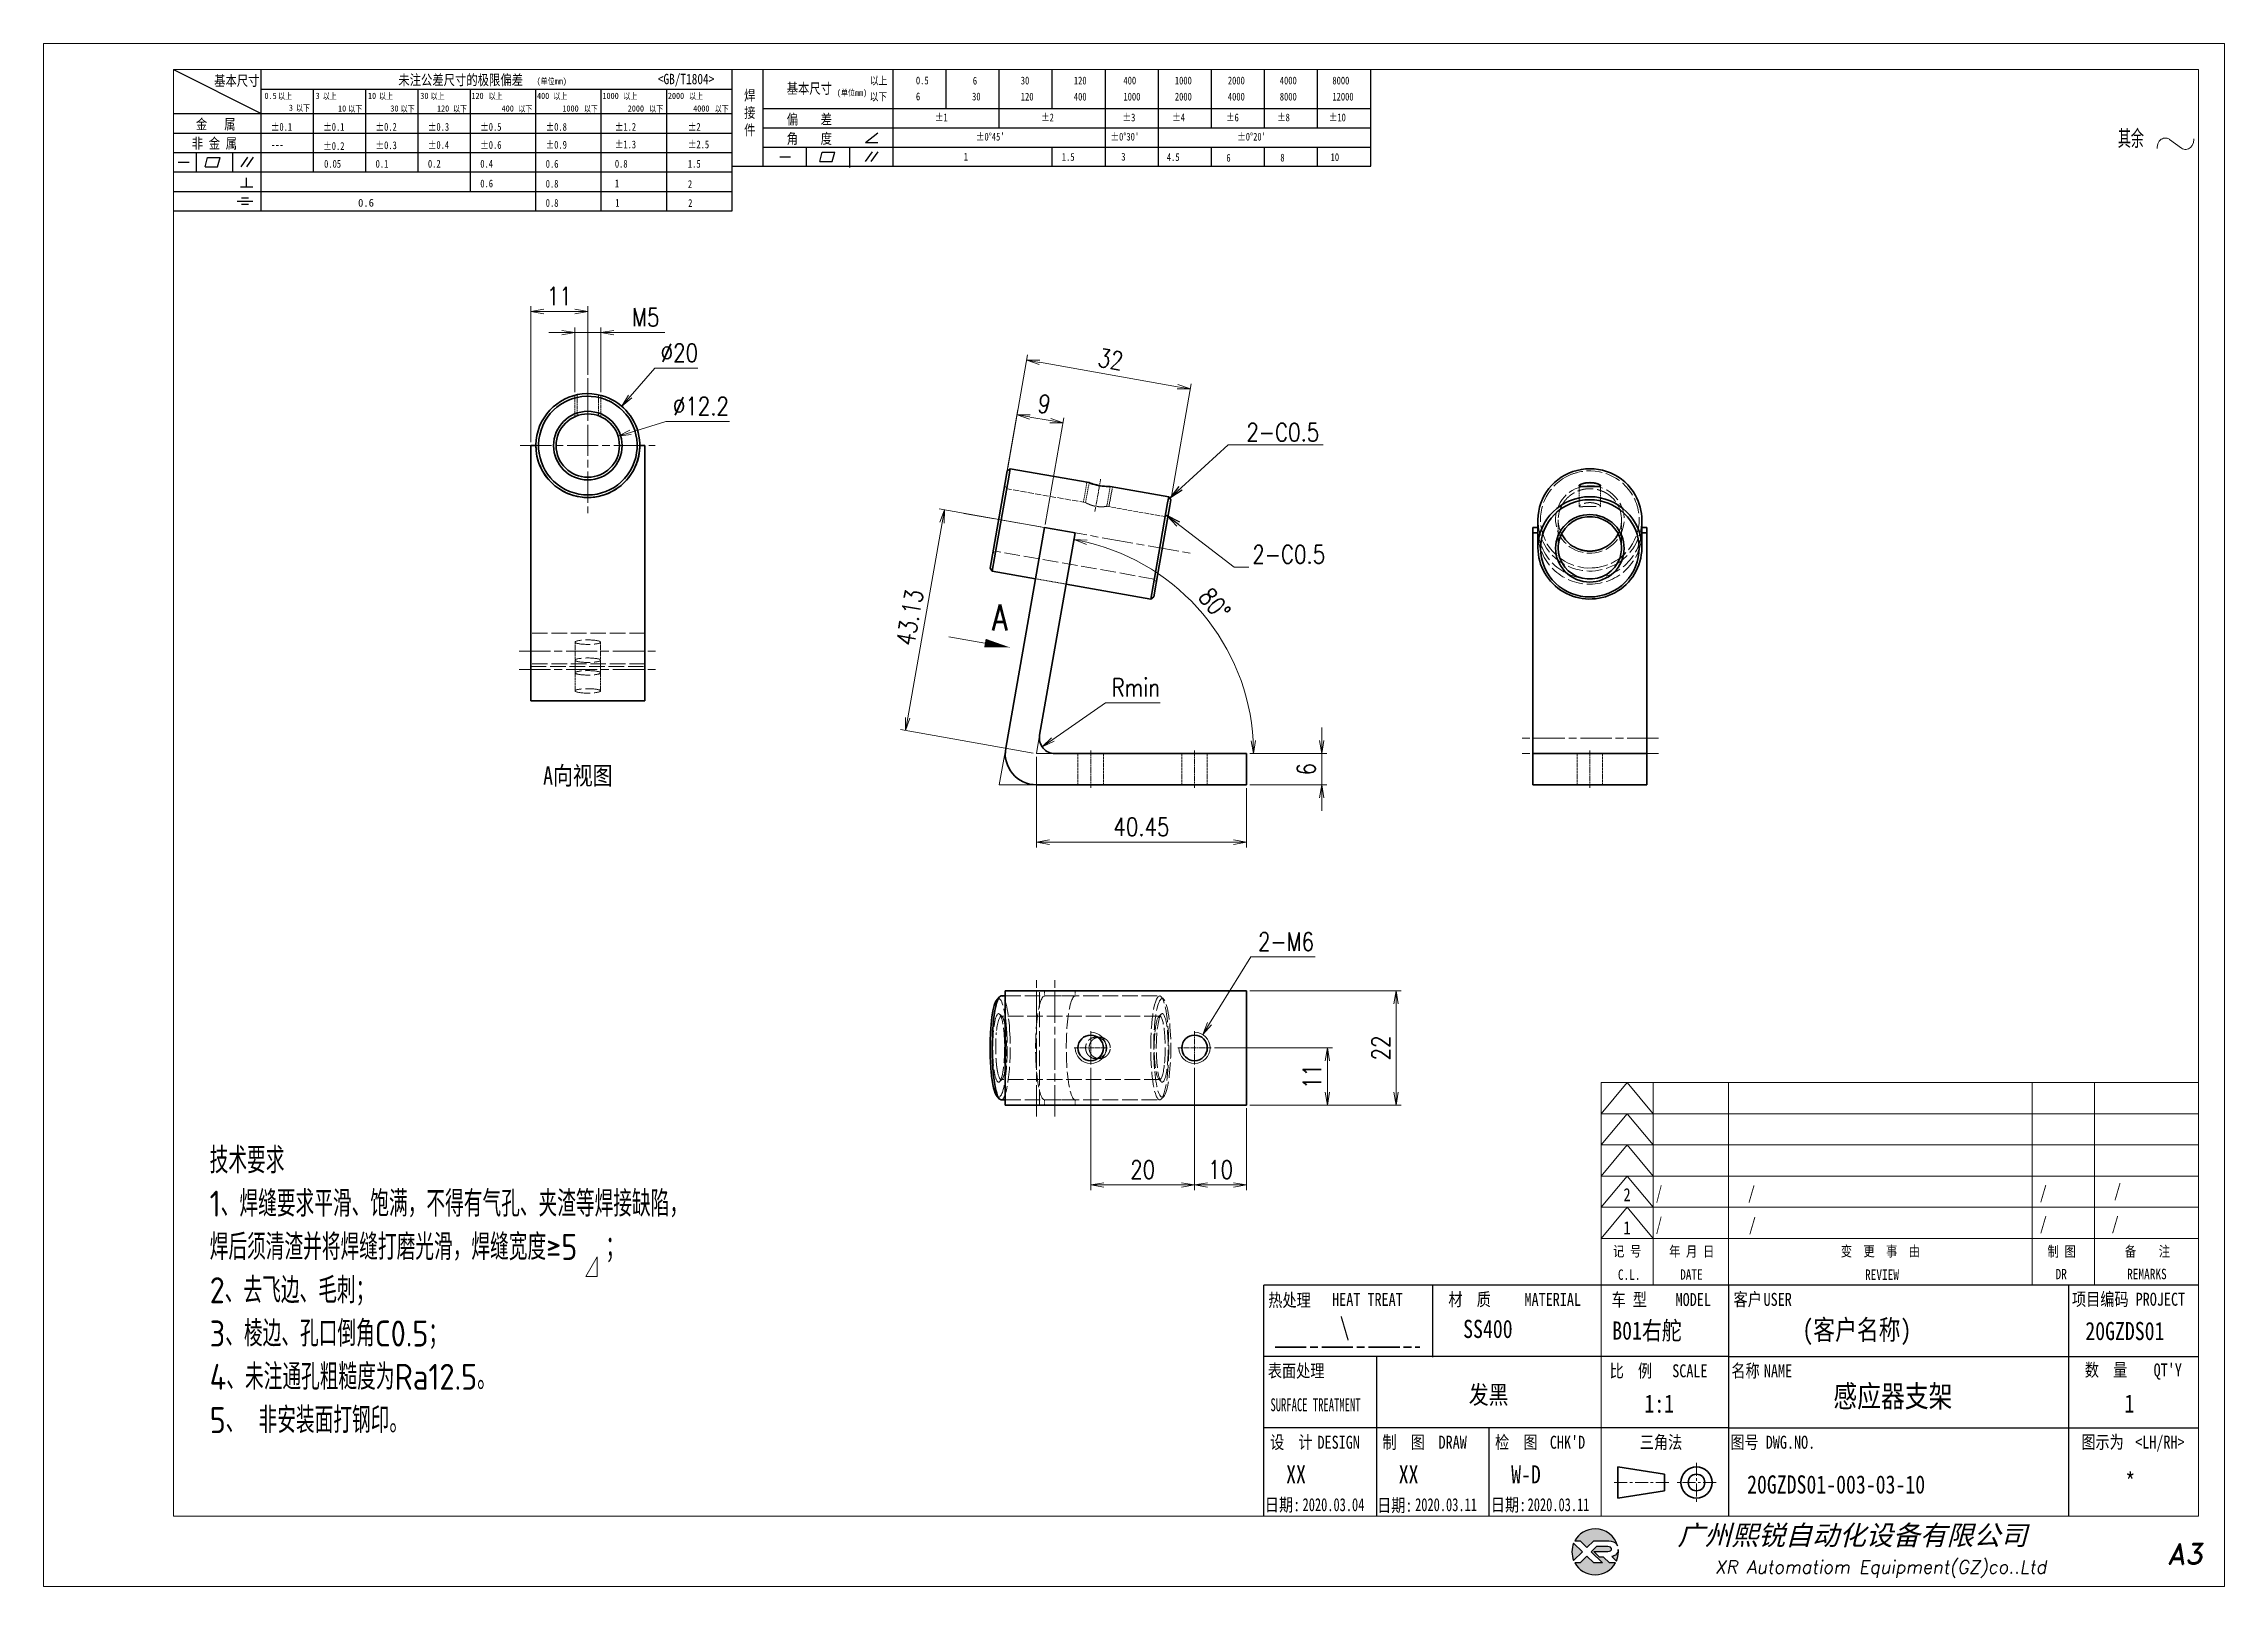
# Model space of a CAD drawing. Header units: inches. Extents: x 269 to 10986, y 1043 to 4337.
# Drawn here: x 9611.5 to 10031.5, y 3497.4 to 3794.4 of the extents above; entities that cross this region are included whole.
import ezdxf
from ezdxf.enums import TextEntityAlignment as Align

# ---------------------------------------------------------------- set-up
doc = ezdxf.new("R2010")
doc.units = ezdxf.units.IN
doc.header["$MEASUREMENT"] = 0
for name, pattern in [('AM_ISO02W050x2', [3.75, 3, -0.75]), ('AM_ISO08W050x2', [9, 6, -0.75, 1.5, -0.75]), ('AM_ISO09W050', [22.5, 12, -1.5, 3, -1.5, 3, -1.5]), ('CENTER', [2, 1.25, -0.25, 0.25, -0.25]), ('DOT2', [0.125, 0, -0.125])]:
    doc.linetypes.add(name, pattern=pattern)
for name, color, linetype in [('DIM', 3, 'Continuous'), ('layer 1', 7, 'Continuous'), ('图\\M+19E79\\M+195B6\\M+18E9A', 7, 'Continuous'), ('图号', 7, 'Continuous'), ('图名', 7, 'Continuous'), ('数量', 7, 'Continuous'), ('材质', 7, 'Continuous'), ('表面处理', 7, 'Continuous'), ('车型', 7, 'Continuous')]:
    doc.layers.add(name, color=color, linetype=linetype)
for name, color, linetype, lineweight in [('中心线', 2, 'AM_ISO08W050x2', 18), ('双点划线', 6, 'AM_ISO09W050', 18), ('图框', 7, 'Continuous', 18), ('标注线', 3, 'Continuous', 18), ('热处理', 7, 'Continuous', 20), ('粗实线', 7, 'Continuous', 35), ('粗点划线', 6, 'AM_ISO08W050x2', 35), ('细实线', 3, 'Continuous', 18), ('虚线', 1, 'AM_ISO02W050x2', 18)]:
    doc.layers.add(name, color=color, linetype=linetype, lineweight=lineweight)
doc.layers.add('打印', color=7, linetype='Continuous', lineweight=15, plot=False)
doc.layers.add('打印-禁用', color=7, linetype='Continuous', lineweight=15, plot=False)
doc.styles.add('DIM', font='romans.shx', dxfattribs={"width": 0.8, "bigfont": 'bigfont.shx'})
doc.styles.get("Standard").update_dxf_attribs({"font": 'txt', "bigfont": 'gbcbig.shx'})
doc.styles.add('STYLE1', font='')
doc.styles.add('国标', font='simfang.ttf', dxfattribs={"width": 0.8})
doc.styles.add('机械长仿宋', font='gbenor.shx', dxfattribs={"height": 1, "bigfont": 'gbcbig.shx'})
doc.styles.add('标题\\M+18E9A', font='romand.shx', dxfattribs={"oblique": 10, "bigfont": 'bigfont.shx'})
doc.styles.get('STYLE1').set_extended_font_data('SimSun')
doc.dimstyles.new('XR 1-1', dxfattribs={"dimtxt": 3.5, "dimasz": 2.5, "dimexe": 1, "dimexo": 0.625, "dimgap": 1.2, "dimtad": 1, "dimtoh": 1, "dimdsep": 46, "dimtxsty": 'DIM', "dimblk": 'OPEN', "dimcen": 0, "dimclrd": 8, "dimclre": 8, "dimclrt": 2, "dimazin": 2, "dimtfac": 0.5, "dimtmove": 0, "dimatfit": 3, "dimldrblk": 'OPEN', "dimfxl": 0, "dimtolj": 2, "dimlwd": 18, "dimlwe": 18, "dimarcsym": 0})
doc.dimstyles.new('XR 1-1$0', dxfattribs={"dimtxt": 3.5, "dimasz": 2.5, "dimexe": 1, "dimexo": 0.625, "dimgap": 1.2, "dimtad": 1, "dimzin": 9, "dimdsep": 46, "dimtxsty": 'DIM', "dimblk": 'OPEN', "dimcen": 0, "dimclrd": 8, "dimclre": 8, "dimclrt": 2, "dimazin": 2, "dimtfac": 0.5, "dimtmove": 0, "dimatfit": 3, "dimldrblk": 'OPEN', "dimfxl": 0, "dimtolj": 2, "dimlwd": 18, "dimlwe": 18, "dimarcsym": 0})
doc.dimstyles.new('XR 1-1$3', dxfattribs={"dimtxt": 3.5, "dimasz": 2.5, "dimexe": 1, "dimexo": 0.625, "dimgap": 1.2, "dimtad": 1, "dimtoh": 1, "dimdsep": 46, "dimtxsty": 'DIM', "dimblk": 'OPEN', "dimcen": 0, "dimclrd": 8, "dimclre": 8, "dimclrt": 2, "dimazin": 2, "dimtfac": 0.5, "dimtofl": 0, "dimtmove": 0, "dimatfit": 3, "dimldrblk": 'OPEN', "dimfxl": 0, "dimtolj": 2, "dimlwd": 18, "dimlwe": 18, "dimarcsym": 0})
doc.dimstyles.new('XR 1-1$4', dxfattribs={"dimtxt": 3.5, "dimasz": 2.5, "dimexe": 1, "dimexo": 0.625, "dimgap": 1.2, "dimtad": 1, "dimtoh": 1, "dimdsep": 46, "dimtxsty": 'DIM', "dimblk": 'OPEN', "dimcen": 0, "dimclrd": 8, "dimclre": 8, "dimclrt": 2, "dimazin": 2, "dimtfac": 0.5, "dimtofl": 0, "dimtmove": 0, "dimatfit": 3, "dimldrblk": 'OPEN', "dimfxl": 0, "dimtolj": 2, "dimlwd": 18, "dimlwe": 18, "dimarcsym": 0})

msp = doc.modelspace()

# ---------------------------------------------------------------- texts
at = {"layer": '图\\M+19E79\\M+195B6\\M+18E9A', "color": 3, "style": '国标'}
for s, height, width, p in [('/', 2.5, 0.705904, (9922.016, 3571.826)), ('/', 2.5, 0.8, (9939.752, 3571.826)), ('/', 2.5, 0.8, (9995.957, 3571.924)), ('/', 2.5, 0.8, (10010.252, 3572.295)), ('2', 2.5, 0.8, (9915.784, 3571.51)), ('1', 2.5, 0.8, (9915.773, 3565.15)), ('/', 2.5, 0.705904, (9922.016, 3565.826)), ('/', 2.5, 0.8, (9939.924, 3565.741)), ('/', 2.5, 0.8, (9995.957, 3565.924)), ('/', 2.5, 0.8, (10009.788, 3565.935)), ('    (客户名称)', 3.85, 0.8, (9941.852, 3544.834)), ('20GZDS01', 3.5, 0.8, (10004.724, 3544.763)), ('1:1', 3.5, 0.8, (9919.807, 3530.787)), ('XX', 3.5, 0.8, (9850.805, 3517.17)), ('XX', 3.5, 0.8, (9872.485, 3517.17)), ('W-D', 3.5, 0.8, (9894.145, 3517.17)), ('2020.03.04', 2.5, 0.7, (9853.97, 3511.834)), ('2020.03.11', 2.5, 0.7, (9875.65, 3511.834)), ('2020.03.11', 2.5, 0.7, (9897.31, 3511.834))]:
    msp.add_text(s, height=height, dxfattribs=dict(at, width=width)).set_placement(p)
at = {"layer": '图\\M+19E79\\M+195B6\\M+18E9A', "color": 3, "style": '国标', "width": 0.8}
msp.add_text('*', height=3.5, dxfattribs=at).set_placement((10013.378, 3515.77), align=Align.CENTER)
at = {"layer": '图号', "color": 3, "style": '国标', "width": 0.8}
msp.add_text('20GZDS01-003-03-10', height=3.5, dxfattribs=at).set_placement((9939.586, 3515.227))
at = {"layer": '图名', "color": 3, "style": '国标', "width": 0.8}
msp.add_text('感应器支架', height=4.2, dxfattribs=at).set_placement((9967.659, 3531.867), align=Align.CENTER)
at = {"layer": '数量', "color": 3, "style": '国标', "width": 0.8}
msp.add_text('1', height=3.5, dxfattribs=at).set_placement((10013.225, 3530.802), align=Align.CENTER)
at = {"layer": '材质', "color": 3, "style": '国标', "width": 0.8}
msp.add_text('SS400', height=3.5, dxfattribs=at).set_placement((9889.665, 3545.173), align=Align.CENTER)
at = {"layer": '标注线', "lineweight": 13, "width": 0.883502}
msp.add_text('A', height=5, dxfattribs=at).set_placement((9794.178, 3681.378), (9797.123, 3681.378), align=Align.FIT)
at = {"layer": '标注线', "color": 2, "char_height": 3.5, "attachment_point": 7, "style": 'DIM'}
for insert in [(9843.15, 3717.791), (9844.292, 3694.275)]:
    msp.add_mtext('\\A2;{\\Fromans,bigfont|c134;2-C0.5}', dxfattribs=dict(at, insert=insert))
at = {"layer": '标注线', "insert": (9707.708, 3655.193), "char_height": 3.5, "width": 13.91479, "attachment_point": 1, "style": 'DIM'}
msp.add_mtext('{\\fSimSun|b0|i0|c134|p2;A向视图}', dxfattribs=at)
at = {"layer": '标注线', "color": 2, "insert": (9643.49, 3581.867), "char_height": 10, "width": 206.04095, "attachment_point": 1, "style": '机械长仿宋'}
msp.add_mtext('{\\H0.5x;技术要求\\A2;\\P\\A0;1、\\A2;焊缝要求平滑、饱满，不得有气孔、夹渣等焊接缺陷，\\P焊后须清渣并将焊缝打磨光滑，焊缝宽度≥5  ；\\P\\A0;2、去飞边\\A2;、\\A0;毛刺；\\P3、\\A2;棱边、\\A0;孔口倒角C0.5；\\P4、未注通孔粗糙度为Ra12.5。 \\P5、\\C3; \\C2;非安装面打钢印。\\P  \\C3; }', dxfattribs=at)
at = {"layer": '热处理', "color": 3, "style": '国标', "width": 0.8}
msp.add_text('\\', height=3.5, dxfattribs=at).set_placement((9862.086, 3545.55), align=Align.CENTER)
at = {"layer": '表面处理', "color": 3, "style": '国标', "width": 0.8}
msp.add_text('发黑', height=3.5, dxfattribs=at).set_placement((9889.807, 3532.497), align=Align.CENTER)
at = {"layer": '车型', "color": 3, "style": '国标', "width": 0.8}
msp.add_text('B01右舵', height=3.5, dxfattribs=at).set_placement((9913.612, 3544.85))

# ---------------------------------------------------------------- blocks, each defined once
blk = doc.blocks.new('XR')
at = {"true_color": 0xfc8000}
h = blk.add_hatch(color=30, dxfattribs=at)
h.set_gradient(color1=(252, 128, 0), rotation=240, one_color=1, tint=1, name='INVCURVED')
edge = h.paths.add_edge_path()
edge.add_spline(control_points=[(-434.18, -5928.47), (-433.9, -5928.74), (-433.63, -5929.01), (-433.63, -5929.01), (-433.63, -5929.01), (-433.63, -5929.01), (-433.36, -5928.74), (-433.09, -5928.47)], knot_values=[0.5625, 0.5625, 0.5625, 0.5625, 0.625, 0.625, 0.625, 0.625, 0.6875, 0.6875, 0.6875, 0.6875], degree=3, periodic=0)
edge.add_spline(control_points=[(-433.09, -5928.47), (-432.82, -5928.2), (-432.54, -5927.93), (-432.54, -5927.93), (-432.54, -5927.93), (-432.54, -5927.93), (-432.04, -5927.93), (-431.53, -5927.93)], knot_values=[0.4375, 0.4375, 0.4375, 0.4375, 0.5, 0.5, 0.5, 0.5, 0.5625, 0.5625, 0.5625, 0.5625], degree=3, periodic=0)
edge.add_spline(control_points=[(-431.53, -5927.93), (-431.03, -5927.93), (-430.52, -5927.93), (-430.52, -5927.93), (-430.52, -5927.93), (-430, -5927.93), (-429.43, -5927.96), (-429.01, -5928.33)], knot_values=[0.25, 0.25, 0.25, 0.25, 0.3125, 0.3125, 0.3125, 0.3125, 0.4375, 0.4375, 0.4375, 0.4375], degree=3, periodic=0)
edge.add_spline(control_points=[(-429.01, -5928.33), (-428.88, -5928.44), (-428.78, -5928.59), (-428.71, -5928.75)], knot_values=[0.125, 0.125, 0.125, 0.125, 0.25, 0.25, 0.25, 0.25], degree=3, periodic=0)
edge.add_spline(control_points=[(-428.71, -5928.75), (-429.13, -5927.18), (-430.58, -5926.02), (-432.31, -5926.02)], knot_values=[0, 0, 0, 0, 0.125, 0.125, 0.125, 0.125], degree=3, periodic=0)
edge.add_spline(control_points=[(-432.31, -5926.02), (-433.72, -5926.02), (-434.94, -5926.79), (-435.58, -5927.93)], knot_values=[0.875, 0.875, 0.875, 0.875, 1, 1, 1, 1], degree=3, periodic=0)
edge.add_spline(control_points=[(-435.58, -5927.93), (-435.58, -5927.93), (-434.72, -5927.93), (-434.72, -5927.93), (-434.72, -5927.93), (-434.72, -5927.93), (-434.45, -5928.2), (-434.18, -5928.47)], knot_values=[0.6875, 0.6875, 0.6875, 0.6875, 0.8125, 0.8125, 0.8125, 0.8125, 0.875, 0.875, 0.875, 0.875], degree=3, periodic=0)
edge = h.paths.add_edge_path()
edge.add_spline(control_points=[(-434.79, -5929.26), (-435.04, -5929.02), (-435.34, -5928.72), (-435.54, -5928.53)], knot_values=[0.562504, 0.562504, 0.562504, 0.562504, 0.656252, 0.656252, 0.656252, 0.656252], degree=3, periodic=0)
edge.add_spline(control_points=[(-435.54, -5928.53), (-435.67, -5928.4), (-435.76, -5928.31), (-435.76, -5928.31), (-435.76, -5928.31), (-435.94, -5928.74), (-436.03, -5929.21), (-436.03, -5929.71)], knot_values=[0.25, 0.25, 0.25, 0.25, 0.312504, 0.312504, 0.312504, 0.312504, 0.562504, 0.562504, 0.562504, 0.562504], degree=3, periodic=0)
edge.add_spline(control_points=[(-436.03, -5929.71), (-436.03, -5930.2), (-435.94, -5930.67), (-435.76, -5931.1), (-435.76, -5931.1), (-435.4, -5930.75), (-435.05, -5930.4)], knot_values=[0.874998, 0.874998, 0.874998, 0.874998, 1.124998, 1.124998, 1.124998, 1.25, 1.25, 1.25, 1.25], degree=3, periodic=0)
edge.add_spline(control_points=[(-435.05, -5930.4), (-434.7, -5930.05), (-434.34, -5929.71), (-434.34, -5929.71), (-434.34, -5929.71), (-434.34, -5929.71), (-434.34, -5929.71), (-434.34, -5929.71)], knot_values=[0.749878, 0.749878, 0.749878, 0.749878, 0.874875, 0.874875, 0.874875, 0.874875, 0.874998, 0.874998, 0.874998, 0.874998], degree=3, periodic=0)
edge.add_spline(control_points=[(-434.34, -5929.71), (-434.34, -5929.71), (-434.34, -5929.71), (-434.34, -5929.71)], knot_values=[0.749634, 0.749634, 0.749634, 0.749634, 0.749817, 0.749817, 0.749817, 0.749817], degree=3, periodic=0)
edge.add_spline(control_points=[(-434.35, -5929.7), (-434.35, -5929.7), (-434.35, -5929.7), (-434.35, -5929.7)], knot_values=[0.738281, 0.738281, 0.738281, 0.738281, 0.742188, 0.742188, 0.742188, 0.742188], degree=3, periodic=0)
edge.add_spline(control_points=[(-434.35, -5929.7), (-434.36, -5929.69), (-434.37, -5929.68), (-434.38, -5929.67)], knot_values=[0.726563, 0.726563, 0.726563, 0.726563, 0.738281, 0.738281, 0.738281, 0.738281], degree=3, periodic=0)
edge.add_spline(control_points=[(-434.38, -5929.67), (-434.38, -5929.66), (-434.39, -5929.65), (-434.4, -5929.65)], knot_values=[0.718751, 0.718751, 0.718751, 0.718751, 0.726563, 0.726563, 0.726563, 0.726563], degree=3, periodic=0)
edge.add_spline(control_points=[(-434.4, -5929.65), (-434.42, -5929.63), (-434.45, -5929.6), (-434.47, -5929.58)], knot_values=[0.703126, 0.703126, 0.703126, 0.703126, 0.718751, 0.718751, 0.718751, 0.718751], degree=3, periodic=0)
edge.add_spline(control_points=[(-434.47, -5929.58), (-434.5, -5929.55), (-434.53, -5929.52), (-434.56, -5929.49)], knot_values=[0.687501, 0.687501, 0.687501, 0.687501, 0.703126, 0.703126, 0.703126, 0.703126], degree=3, periodic=0)
edge.add_spline(control_points=[(-434.56, -5929.49), (-434.63, -5929.42), (-434.71, -5929.35), (-434.79, -5929.26)], knot_values=[0.656252, 0.656252, 0.656252, 0.656252, 0.687501, 0.687501, 0.687501, 0.687501], degree=3, periodic=0)
at = {"true_color": 0x0348ff}
h = blk.add_hatch(color=160, dxfattribs=at)
h.set_gradient(color1=(3, 72, 255), color2=(0, 41, 153), one_color=1, tint=0.3, name='HEMISPHERICAL')
edge = h.paths.add_edge_path()
edge.add_spline(control_points=[(-432.54, -5929.67), (-432.26, -5929.95), (-431.94, -5930.23), (-431.66, -5930.51), (-431.66, -5930.51), (-431.66, -5930.51), (-431.66, -5930.51), (-431.66, -5930.51)], knot_values=[0.736842, 0.736842, 0.736842, 0.736842, 0.789474, 0.789474, 0.789474, 0.789474, 0.802633, 0.802633, 0.802633, 0.802633], degree=3, periodic=0)
edge.add_spline(control_points=[(-431.66, -5930.51), (-431.65, -5930.51), (-431.65, -5930.52), (-431.65, -5930.52)], knot_values=[0.802633, 0.802633, 0.802633, 0.802633, 0.815791, 0.815791, 0.815791, 0.815791], degree=3, periodic=0)
edge.add_spline(control_points=[(-431.65, -5930.52), (-431.64, -5930.53), (-431.64, -5930.53), (-431.64, -5930.53)], knot_values=[0.815791, 0.815791, 0.815791, 0.815791, 0.82237, 0.82237, 0.82237, 0.82237], degree=3, periodic=0)
edge.add_spline(control_points=[(-431.64, -5930.53), (-431.64, -5930.53), (-431.64, -5930.53), (-431.63, -5930.54)], knot_values=[0.82237, 0.82237, 0.82237, 0.82237, 0.828949, 0.828949, 0.828949, 0.828949], degree=3, periodic=0)
edge.add_spline(control_points=[(-431.63, -5930.54), (-431.63, -5930.54), (-431.63, -5930.54), (-431.63, -5930.54), (-431.63, -5930.54), (-431.63, -5930.54), (-431.59, -5930.54), (-431.52, -5930.54)], knot_values=[0.841901, 0.841901, 0.841901, 0.841901, 0.842105, 0.842105, 0.842105, 0.842105, 0.855264, 0.855264, 0.855264, 0.855264], degree=3, periodic=0)
edge.add_spline(control_points=[(-431.52, -5930.54), (-431.46, -5930.54), (-431.38, -5930.54), (-431.3, -5930.54)], knot_values=[0.855264, 0.855264, 0.855264, 0.855264, 0.868422, 0.868422, 0.868422, 0.868422], degree=3, periodic=0)
edge.add_spline(control_points=[(-431.3, -5930.54), (-431.26, -5930.54), (-431.22, -5930.54), (-431.18, -5930.54)], knot_values=[0.868422, 0.868422, 0.868422, 0.868422, 0.875, 0.875, 0.875, 0.875], degree=3, periodic=0)
edge.add_spline(control_points=[(-431.18, -5930.54), (-431.14, -5930.54), (-431.1, -5930.54), (-431.07, -5930.54)], knot_values=[0.875, 0.875, 0.875, 0.875, 0.881579, 0.881579, 0.881579, 0.881579], degree=3, periodic=0)
edge.add_spline(control_points=[(-431.07, -5930.54), (-431.05, -5930.54), (-431.04, -5930.54), (-431.03, -5930.54)], knot_values=[0.881579, 0.881579, 0.881579, 0.881579, 0.884869, 0.884869, 0.884869, 0.884869], degree=3, periodic=0)
edge.add_spline(control_points=[(-431.03, -5930.54), (-431.02, -5930.54), (-431, -5930.54), (-431, -5930.54)], knot_values=[0.884869, 0.884869, 0.884869, 0.884869, 0.888158, 0.888158, 0.888158, 0.888158], degree=3, periodic=0)
edge.add_spline(control_points=[(-431, -5930.54), (-430.99, -5930.54), (-430.99, -5930.54), (-430.98, -5930.54)], knot_values=[0.888158, 0.888158, 0.888158, 0.888158, 0.889803, 0.889803, 0.889803, 0.889803], degree=3, periodic=0)
edge.add_spline(control_points=[(-430.98, -5930.54), (-430.98, -5930.54), (-430.98, -5930.54), (-430.97, -5930.54)], knot_values=[0.889803, 0.889803, 0.889803, 0.889803, 0.891447, 0.891447, 0.891447, 0.891447], degree=3, periodic=0)
edge.add_spline(control_points=[(-430.97, -5930.54), (-430.97, -5930.54), (-430.97, -5930.54), (-430.97, -5930.54)], knot_values=[0.891447, 0.891447, 0.891447, 0.891447, 0.89227, 0.89227, 0.89227, 0.89227], degree=3, periodic=0)
edge.add_spline(control_points=[(-430.97, -5930.54), (-430.97, -5930.54), (-430.97, -5930.54), (-430.97, -5930.54)], knot_values=[0.89227, 0.89227, 0.89227, 0.89227, 0.893092, 0.893092, 0.893092, 0.893092], degree=3, periodic=0)
edge.add_spline(control_points=[(-430.97, -5930.54), (-430.97, -5930.54), (-430.97, -5930.54), (-430.97, -5930.54)], knot_values=[0.893092, 0.893092, 0.893092, 0.893092, 0.893503, 0.893503, 0.893503, 0.893503], degree=3, periodic=0)
edge.add_spline(control_points=[(-430.97, -5930.54), (-430.97, -5930.54), (-430.97, -5930.54), (-430.97, -5930.54)], knot_values=[0.893503, 0.893503, 0.893503, 0.893503, 0.893914, 0.893914, 0.893914, 0.893914], degree=3, periodic=0)
edge.add_spline(control_points=[(-430.97, -5930.54), (-430.97, -5930.54), (-430.97, -5930.54), (-430.97, -5930.54)], knot_values=[0.893914, 0.893914, 0.893914, 0.893914, 0.89412, 0.89412, 0.89412, 0.89412], degree=3, periodic=0)
edge.add_spline(control_points=[(-430.97, -5930.54), (-430.97, -5930.54), (-430.97, -5930.54), (-430.97, -5930.54)], knot_values=[0.89412, 0.89412, 0.89412, 0.89412, 0.894326, 0.894326, 0.894326, 0.894326], degree=3, periodic=0)
edge.add_spline(control_points=[(-430.97, -5930.54), (-430.97, -5930.54), (-430.97, -5930.54), (-430.97, -5930.54)], knot_values=[0.894428, 0.894428, 0.894428, 0.894428, 0.894531, 0.894531, 0.894531, 0.894531], degree=3, periodic=0)
edge.add_spline(control_points=[(-430.97, -5930.54), (-430.97, -5930.54), (-430.97, -5930.54), (-430.97, -5930.54)], knot_values=[0.894531, 0.894531, 0.894531, 0.894531, 0.894583, 0.894583, 0.894583, 0.894583], degree=3, periodic=0)
edge.add_spline(control_points=[(-430.97, -5930.54), (-430.97, -5930.54), (-430.97, -5930.54), (-430.97, -5930.54), (-430.97, -5930.54), (-430.97, -5930.54), (-430.73, -5930.78), (-430.49, -5931.01)], knot_values=[0.894685, 0.894685, 0.894685, 0.894685, 0.894737, 0.894737, 0.894737, 0.894737, 0.921052, 0.921052, 0.921052, 0.921052], degree=3, periodic=0)
edge.add_spline(control_points=[(-430.49, -5931.01), (-430.26, -5931.24), (-430.02, -5931.48), (-430.02, -5931.48)], knot_values=[0.921052, 0.921052, 0.921052, 0.921052, 0.947368, 0.947368, 0.947368, 0.947368], degree=3, periodic=0)
edge.add_spline(control_points=[(-430.02, -5931.48), (-430.02, -5931.48), (-430.02, -5931.48), (-430.02, -5931.48)], knot_values=[0.947522, 0.947522, 0.947522, 0.947522, 0.947573, 0.947573, 0.947573, 0.947573], degree=3, periodic=0)
edge.add_spline(control_points=[(-430.02, -5931.48), (-430.02, -5931.48), (-430.02, -5931.48), (-430.02, -5931.48)], knot_values=[0.947573, 0.947573, 0.947573, 0.947573, 0.947676, 0.947676, 0.947676, 0.947676], degree=3, periodic=0)
edge.add_spline(control_points=[(-430.02, -5931.48), (-430.02, -5931.48), (-430.02, -5931.48), (-430.02, -5931.48)], knot_values=[0.947676, 0.947676, 0.947676, 0.947676, 0.947779, 0.947779, 0.947779, 0.947779], degree=3, periodic=0)
edge.add_spline(control_points=[(-430.02, -5931.48), (-430.02, -5931.48), (-430.02, -5931.48), (-430.02, -5931.48)], knot_values=[0.947779, 0.947779, 0.947779, 0.947779, 0.947984, 0.947984, 0.947984, 0.947984], degree=3, periodic=0)
edge.add_spline(control_points=[(-430.02, -5931.48), (-430.02, -5931.48), (-430.02, -5931.48), (-430.02, -5931.48)], knot_values=[0.947984, 0.947984, 0.947984, 0.947984, 0.94819, 0.94819, 0.94819, 0.94819], degree=3, periodic=0)
edge.add_spline(control_points=[(-430.02, -5931.48), (-430.02, -5931.48), (-430.02, -5931.48), (-430.02, -5931.48)], knot_values=[0.94819, 0.94819, 0.94819, 0.94819, 0.948601, 0.948601, 0.948601, 0.948601], degree=3, periodic=0)
edge.add_spline(control_points=[(-430.02, -5931.48), (-430.02, -5931.48), (-430.02, -5931.48), (-430.02, -5931.48)], knot_values=[0.948601, 0.948601, 0.948601, 0.948601, 0.949012, 0.949012, 0.949012, 0.949012], degree=3, periodic=0)
edge.add_spline(control_points=[(-430.02, -5931.48), (-430.02, -5931.48), (-430.01, -5931.48), (-430.01, -5931.48)], knot_values=[0.949012, 0.949012, 0.949012, 0.949012, 0.949834, 0.949834, 0.949834, 0.949834], degree=3, periodic=0)
edge.add_spline(control_points=[(-430.01, -5931.48), (-430.01, -5931.48), (-430.01, -5931.48), (-430.01, -5931.48)], knot_values=[0.949834, 0.949834, 0.949834, 0.949834, 0.950657, 0.950657, 0.950657, 0.950657], degree=3, periodic=0)
edge.add_spline(control_points=[(-430.01, -5931.48), (-430.01, -5931.48), (-430, -5931.48), (-430, -5931.48)], knot_values=[0.950657, 0.950657, 0.950657, 0.950657, 0.952301, 0.952301, 0.952301, 0.952301], degree=3, periodic=0)
edge.add_spline(control_points=[(-430, -5931.48), (-429.99, -5931.48), (-429.98, -5931.48), (-429.98, -5931.48)], knot_values=[0.952301, 0.952301, 0.952301, 0.952301, 0.953946, 0.953946, 0.953946, 0.953946], degree=3, periodic=0)
edge.add_spline(control_points=[(-429.98, -5931.48), (-429.96, -5931.48), (-429.95, -5931.48), (-429.93, -5931.48)], knot_values=[0.953946, 0.953946, 0.953946, 0.953946, 0.957236, 0.957236, 0.957236, 0.957236], degree=3, periodic=0)
edge.add_spline(control_points=[(-429.93, -5931.48), (-429.91, -5931.48), (-429.89, -5931.48), (-429.87, -5931.48)], knot_values=[0.957236, 0.957236, 0.957236, 0.957236, 0.960525, 0.960525, 0.960525, 0.960525], degree=3, periodic=0)
edge.add_spline(control_points=[(-429.87, -5931.48), (-429.82, -5931.48), (-429.77, -5931.48), (-429.71, -5931.48)], knot_values=[0.960525, 0.960525, 0.960525, 0.960525, 0.967104, 0.967104, 0.967104, 0.967104], degree=3, periodic=0)
edge.add_spline(control_points=[(-429.71, -5931.48), (-429.65, -5931.48), (-429.59, -5931.48), (-429.53, -5931.48)], knot_values=[0.967104, 0.967104, 0.967104, 0.967104, 0.973683, 0.973683, 0.973683, 0.973683], degree=3, periodic=0)
edge.add_spline(control_points=[(-429.53, -5931.48), (-429.41, -5931.48), (-429.29, -5931.48), (-429.19, -5931.48)], knot_values=[0.973683, 0.973683, 0.973683, 0.973683, 0.98684, 0.98684, 0.98684, 0.98684], degree=3, periodic=0)
edge.add_spline(control_points=[(-429.19, -5931.48), (-429.1, -5931.48), (-429.04, -5931.48), (-429.04, -5931.48), (-429.67, -5932.62), (-430.9, -5933.39), (-432.31, -5933.39)], knot_values=[0.98684, 0.98684, 0.98684, 0.98684, 1, 1, 1, 1.052632, 1.052632, 1.052632, 1.052632], degree=3, periodic=0)
edge.add_spline(control_points=[(-432.31, -5933.39), (-433.72, -5933.39), (-434.94, -5932.62), (-435.58, -5931.48), (-435.58, -5931.48), (-435.58, -5931.48), (-435.36, -5931.48), (-435.15, -5931.48)], knot_values=[0.052632, 0.052632, 0.052632, 0.052632, 0.105263, 0.105263, 0.105263, 0.105263, 0.131579, 0.131579, 0.131579, 0.131579], degree=3, periodic=0)
edge.add_spline(control_points=[(-435.15, -5931.48), (-434.93, -5931.48), (-434.72, -5931.48), (-434.72, -5931.48), (-434.72, -5931.48), (-434.72, -5931.48), (-434.45, -5931.21), (-434.18, -5930.94)], knot_values=[0.131579, 0.131579, 0.131579, 0.131579, 0.157895, 0.157895, 0.157895, 0.157895, 0.184211, 0.184211, 0.184211, 0.184211], degree=3, periodic=0)
edge.add_spline(control_points=[(-434.18, -5930.94), (-433.9, -5930.67), (-433.63, -5930.4), (-433.63, -5930.4), (-433.63, -5930.4), (-433.63, -5930.4), (-433.36, -5930.67), (-433.09, -5930.94)], knot_values=[0.184211, 0.184211, 0.184211, 0.184211, 0.210526, 0.210526, 0.210526, 0.210526, 0.236842, 0.236842, 0.236842, 0.236842], degree=3, periodic=0)
edge.add_spline(control_points=[(-433.09, -5930.94), (-432.82, -5931.21), (-432.54, -5931.48), (-432.54, -5931.48), (-432.54, -5931.48), (-432.54, -5931.48), (-432.19, -5931.48), (-431.83, -5931.48)], knot_values=[0.236842, 0.236842, 0.236842, 0.236842, 0.263158, 0.263158, 0.263158, 0.263158, 0.289474, 0.289474, 0.289474, 0.289474], degree=3, periodic=0)
edge.add_spline(control_points=[(-431.83, -5931.48), (-431.48, -5931.48), (-431.12, -5931.48), (-431.12, -5931.48), (-431.12, -5931.48), (-431.12, -5931.48), (-431.57, -5931.03), (-432.02, -5930.59)], knot_values=[0.289474, 0.289474, 0.289474, 0.289474, 0.315789, 0.315789, 0.315789, 0.315789, 0.342105, 0.342105, 0.342105, 0.342105], degree=3, periodic=0)
edge.add_spline(control_points=[(-432.02, -5930.59), (-432.47, -5930.15), (-432.92, -5929.71), (-432.92, -5929.71), (-432.92, -5929.71), (-432.92, -5929.71), (-432.71, -5929.5), (-432.5, -5929.29)], knot_values=[0.342105, 0.342105, 0.342105, 0.342105, 0.368421, 0.368421, 0.368421, 0.368421, 0.394737, 0.394737, 0.394737, 0.394737], degree=3, periodic=0)
edge.add_spline(control_points=[(-432.5, -5929.29), (-432.3, -5929.09), (-432.09, -5928.88), (-432.09, -5928.88)], knot_values=[0.394737, 0.394737, 0.394737, 0.394737, 0.421053, 0.421053, 0.421053, 0.421053], degree=3, periodic=0)
edge.add_spline(control_points=[(-432.09, -5928.88), (-432.09, -5928.88), (-432.06, -5928.86), (-432.06, -5928.86)], knot_values=[0.421053, 0.421053, 0.421053, 0.421053, 0.473684, 0.473684, 0.473684, 0.473684], degree=3, periodic=0)
edge.add_spline(control_points=[(-432.06, -5928.86), (-432.06, -5928.86), (-432.06, -5928.86), (-432.06, -5928.86), (-432.06, -5928.86), (-432.06, -5928.86), (-430.4, -5928.86), (-430.26, -5928.86)], knot_values=[0.473684, 0.473684, 0.473684, 0.473684, 0.473684, 0.473684, 0.473684, 0.473684, 0.526316, 0.526316, 0.526316, 0.526316], degree=3, periodic=0)
edge.add_spline(control_points=[(-430.26, -5928.86), (-429.54, -5928.86), (-429.62, -5929.4), (-429.83, -5929.55)], knot_values=[0.526316, 0.526316, 0.526316, 0.526316, 0.578947, 0.578947, 0.578947, 0.578947], degree=3, periodic=0)
edge.add_spline(control_points=[(-429.83, -5929.55), (-429.94, -5929.62), (-430.08, -5929.65), (-430.26, -5929.65), (-430.26, -5929.65), (-430.26, -5929.65), (-430.48, -5929.65), (-430.71, -5929.66)], knot_values=[0.578947, 0.578947, 0.578947, 0.578947, 0.631579, 0.631579, 0.631579, 0.631579, 0.657895, 0.657895, 0.657895, 0.657895], degree=3, periodic=0)
edge.add_spline(control_points=[(-430.71, -5929.66), (-430.93, -5929.66), (-431.15, -5929.67), (-431.15, -5929.67), (-431.15, -5929.67), (-431.15, -5929.67), (-432.54, -5929.67), (-432.54, -5929.67)], knot_values=[0.657895, 0.657895, 0.657895, 0.657895, 0.684211, 0.684211, 0.684211, 0.684211, 0.736842, 0.736842, 0.736842, 0.736842], degree=3, periodic=0)
edge = h.paths.add_edge_path()
edge.add_spline(control_points=[(-428.6, -5929.32), (-428.61, -5929.67), (-428.76, -5930), (-429.06, -5930.22)], knot_values=[0.8, 0.8, 0.8, 0.8, 1, 1, 1, 1], degree=3, periodic=0)
edge.add_spline(control_points=[(-429.06, -5930.22), (-429.22, -5930.34), (-429.41, -5930.43), (-429.61, -5930.48)], knot_values=[0.6, 0.6, 0.6, 0.6, 0.8, 0.8, 0.8, 0.8], degree=3, periodic=0)
edge.add_spline(control_points=[(-429.61, -5930.48), (-429.61, -5930.48), (-428.9, -5931.19), (-428.9, -5931.19), (-428.9, -5931.19), (-428.69, -5930.73), (-428.58, -5930.23), (-428.58, -5929.71)], knot_values=[0.2, 0.2, 0.2, 0.2, 0.4, 0.4, 0.4, 0.4, 0.6, 0.6, 0.6, 0.6], degree=3, periodic=0)
edge.add_spline(control_points=[(-428.58, -5929.71), (-428.58, -5929.58), (-428.59, -5929.45), (-428.6, -5929.32)], knot_values=[0, 0, 0, 0, 0.2, 0.2, 0.2, 0.2], degree=3, periodic=0)
at = {"layer": 'layer 1', "color": 30}
for points, knots in [([(-435.76, -5931.1), (-435.94, -5930.67), (-436.03, -5930.2), (-436.03, -5929.71), (-436.03, -5929.71), (-436.03, -5929.21), (-435.94, -5928.74), (-435.76, -5928.31), (-435.76, -5928.31), (-435.76, -5928.31), (-434.34, -5929.71), (-434.34, -5929.71), (-434.34, -5929.71), (-434.34, -5929.71), (-435.76, -5931.1), (-435.76, -5931.1)], [0, 0, 0, 0, 0.25, 0.25, 0.25, 0.25, 0.5, 0.5, 0.5, 0.5, 0.75, 0.75, 0.75, 0.75, 1, 1, 1, 1]), ([(-432.31, -5926.02), (-430.58, -5926.02), (-429.13, -5927.18), (-428.71, -5928.75), (-428.71, -5928.75), (-428.78, -5928.59), (-428.88, -5928.44), (-429.01, -5928.33), (-429.01, -5928.33), (-429.43, -5927.96), (-430, -5927.93), (-430.52, -5927.93), (-430.52, -5927.93), (-430.52, -5927.93), (-432.54, -5927.93), (-432.54, -5927.93), (-432.54, -5927.93), (-432.54, -5927.93), (-433.63, -5929.01), (-433.63, -5929.01), (-433.63, -5929.01), (-433.63, -5929.01), (-434.72, -5927.93), (-434.72, -5927.93), (-434.72, -5927.93), (-434.72, -5927.93), (-435.58, -5927.93), (-435.58, -5927.93), (-435.58, -5927.93), (-434.94, -5926.79), (-433.72, -5926.02), (-432.31, -5926.02)], [0, 0, 0, 0, 0.125, 0.125, 0.125, 0.125, 0.25, 0.25, 0.25, 0.25, 0.375, 0.375, 0.375, 0.375, 0.5, 0.5, 0.5, 0.5, 0.625, 0.625, 0.625, 0.625, 0.75, 0.75, 0.75, 0.75, 0.875, 0.875, 0.875, 0.875, 1, 1, 1, 1])]:
    blk.add_open_spline(points, degree=3, knots=knots, dxfattribs=at)
at = {"layer": 'layer 1', "color": 154}
for points, knots in [([(-429.04, -5931.48), (-429.67, -5932.62), (-430.9, -5933.39), (-432.31, -5933.39), (-432.31, -5933.39), (-433.72, -5933.39), (-434.94, -5932.62), (-435.58, -5931.48), (-435.58, -5931.48), (-435.58, -5931.48), (-434.72, -5931.48), (-434.72, -5931.48), (-434.72, -5931.48), (-434.72, -5931.48), (-433.63, -5930.4), (-433.63, -5930.4), (-433.63, -5930.4), (-433.63, -5930.4), (-432.54, -5931.48), (-432.54, -5931.48), (-432.54, -5931.48), (-432.54, -5931.48), (-431.12, -5931.48), (-431.12, -5931.48), (-431.12, -5931.48), (-431.12, -5931.48), (-432.92, -5929.71), (-432.92, -5929.71), (-432.92, -5929.71), (-432.92, -5929.71), (-432.09, -5928.88), (-432.09, -5928.88), (-432.09, -5928.88), (-432.09, -5928.88), (-432.06, -5928.86), (-432.06, -5928.86), (-432.06, -5928.86), (-432.06, -5928.86), (-430.4, -5928.86), (-430.26, -5928.86), (-430.26, -5928.86), (-429.54, -5928.86), (-429.62, -5929.4), (-429.83, -5929.55), (-429.83, -5929.55), (-429.94, -5929.62), (-430.08, -5929.65), (-430.26, -5929.65), (-430.26, -5929.65), (-430.26, -5929.65), (-431.15, -5929.67), (-431.15, -5929.67), (-431.15, -5929.67), (-431.15, -5929.67), (-432.54, -5929.67), (-432.54, -5929.67), (-432.54, -5929.67), (-432.26, -5929.95), (-431.94, -5930.23), (-431.66, -5930.51), (-431.66, -5930.51), (-431.66, -5930.51), (-431.63, -5930.54), (-431.63, -5930.54), (-431.63, -5930.54), (-431.63, -5930.54), (-430.97, -5930.54), (-430.97, -5930.54), (-430.97, -5930.54), (-430.97, -5930.54), (-430.02, -5931.48), (-430.02, -5931.48), (-430.02, -5931.48), (-430.02, -5931.48), (-429.04, -5931.48), (-429.04, -5931.48)], [0, 0, 0, 0, 0.052632, 0.052632, 0.052632, 0.052632, 0.105263, 0.105263, 0.105263, 0.105263, 0.157895, 0.157895, 0.157895, 0.157895, 0.210526, 0.210526, 0.210526, 0.210526, 0.263158, 0.263158, 0.263158, 0.263158, 0.315789, 0.315789, 0.315789, 0.315789, 0.368421, 0.368421, 0.368421, 0.368421, 0.421053, 0.421053, 0.421053, 0.421053, 0.473684, 0.473684, 0.473684, 0.473684, 0.526316, 0.526316, 0.526316, 0.526316, 0.578947, 0.578947, 0.578947, 0.578947, 0.631579, 0.631579, 0.631579, 0.631579, 0.684211, 0.684211, 0.684211, 0.684211, 0.736842, 0.736842, 0.736842, 0.736842, 0.789474, 0.789474, 0.789474, 0.789474, 0.842105, 0.842105, 0.842105, 0.842105, 0.894737, 0.894737, 0.894737, 0.894737, 0.947368, 0.947368, 0.947368, 0.947368, 1, 1, 1, 1]), ([(-428.6, -5929.32), (-428.59, -5929.45), (-428.58, -5929.58), (-428.58, -5929.71), (-428.58, -5929.71), (-428.58, -5930.23), (-428.69, -5930.73), (-428.9, -5931.19), (-428.9, -5931.19), (-428.9, -5931.19), (-429.61, -5930.48), (-429.61, -5930.48), (-429.61, -5930.48), (-429.41, -5930.43), (-429.22, -5930.34), (-429.06, -5930.22), (-429.06, -5930.22), (-428.76, -5930), (-428.61, -5929.67), (-428.6, -5929.32)], [0, 0, 0, 0, 0.2, 0.2, 0.2, 0.2, 0.4, 0.4, 0.4, 0.4, 0.6, 0.6, 0.6, 0.6, 0.8, 0.8, 0.8, 0.8, 1, 1, 1, 1])]:
    blk.add_open_spline(points, degree=3, knots=knots, dxfattribs=at)
blk = doc.blocks.new('GZDEH零件A3图框V01版')
at = {"layer": '中心线', "color": 1, "linetype": 'CENTER', "lineweight": 5, "ltscale": 2}
for p, q in [((3175.82, -1822.66), (3175.82, -1830.26)), ((3170.49, -1826.46), (3159.89, -1826.46)), ((3179.62, -1826.46), (3172.02, -1826.46))]:
    blk.add_line(p, q, dxfattribs=at)
at = {"layer": '图\\M+19E79\\M+195B6\\M+18E9A', "color": 9}
for p, q in [((2882.49, -1554.46), (2899.37, -1562.92)), ((2899.37, -1581.67), (2899.37, -1554.46)), ((2990.09, -1581.67), (2990.09, -1554.46)), ((2996.09, -1573.08), (2996.09, -1554.46)), ((3021.09, -1561.98), (3021.09, -1554.46)), ((3031.31, -1561.98), (3031.31, -1554.46)), ((3041.53, -1561.98), (3041.53, -1554.46)), ((3051.75, -1561.98), (3051.75, -1554.46)), ((3061.98, -1561.98), (3061.98, -1554.46)), ((3072.2, -1561.98), (3072.2, -1554.46)), ((3082.42, -1561.98), (3082.42, -1554.46)), ((3092.64, -1561.98), (3092.64, -1554.46)), ((3102.86, -1561.98), (3102.86, -1554.46)), ((3113.09, -1573.08), (3113.09, -1554.46)), ((2899.37, -1558.24), (2990.09, -1558.24)), ((2909.45, -1574.17), (2909.45, -1558.24)), ((2919.53, -1574.17), (2919.53, -1558.24)), ((2929.61, -1574.17), (2929.61, -1558.24)), ((2939.69, -1577.92), (2939.69, -1558.24)), ((2952.29, -1581.67), (2952.29, -1558.24)), ((2964.89, -1581.67), (2964.89, -1558.24)), ((2977.49, -1581.67), (2977.49, -1558.24)), ((2996.09, -1561.98), (3113.09, -1561.98)), ((3021.09, -1573.08), (3021.09, -1561.98)), ((3041.53, -1565.68), (3041.53, -1561.98)), ((3061.98, -1573.08), (3061.98, -1561.98)), ((3072.2, -1573.08), (3072.2, -1561.98)), ((3082.42, -1565.68), (3082.42, -1561.98)), ((3092.64, -1565.68), (3092.64, -1561.98)), ((3102.86, -1565.68), (3102.86, -1561.98)), ((2882.49, -1562.92), (2990.09, -1562.92)), ((2996.09, -1565.68), (3113.09, -1565.68)), ((2882.49, -1566.67), (2990.09, -1566.67)), ((2882.49, -1570.42), (2990.09, -1570.42)), ((2886.92, -1574.12), (2886.92, -1570.42)), ((2893.91, -1574.12), (2893.91, -1570.42)), ((2996.09, -1569.38), (3113.09, -1569.38)), ((3004.42, -1573.08), (3004.42, -1569.38)), ((3006.97, -1572.12), (3007.45, -1570.33)), ((3007.45, -1570.33), (3009.86, -1570.33)), ((3009.39, -1572.12), (3009.86, -1570.33)), ((3012.75, -1573.08), (3012.75, -1569.38)), ((3015.75, -1568.51), (3018.15, -1566.66)), ((3015.75, -1568.51), (3018.15, -1568.51)), ((3015.81, -1572.12), (3017.15, -1570.26)), ((3016.89, -1572.12), (3018.23, -1570.26)), ((3051.75, -1573.08), (3051.75, -1569.38)), ((3082.42, -1573.08), (3082.42, -1569.48)), ((3092.64, -1573.08), (3092.64, -1569.38)), ((3102.86, -1573.08), (3102.86, -1569.38)), ((2882.49, -1574.17), (2990.09, -1574.17)), ((2883.43, -1572.27), (2885.49, -1572.27)), ((2888.59, -1573.16), (2889.07, -1571.37)), ((2888.59, -1573.16), (2891, -1573.16)), ((2889.07, -1571.37), (2891.48, -1571.37)), ((2891, -1573.16), (2891.48, -1571.37)), ((2895.52, -1573.16), (2896.85, -1571.3)), ((2896.6, -1573.16), (2897.94, -1571.3)), ((2990.09, -1573.08), (3113.09, -1573.08)), ((2999.26, -1571.23), (3001.32, -1571.23)), ((3006.97, -1572.12), (3009.39, -1572.12)), ((3012.75, -1573.33), (3012.75, -1573.08)), ((2882.49, -1577.92), (2990.09, -1577.92)), ((2895.42, -1577.05), (2897.81, -1577.05)), ((2895.57, -1579.17), (2896.92, -1579.17)), ((2896.58, -1577.05), (2896.58, -1575.28)), ((2882.49, -1581.67), (2990.09, -1581.67)), ((2894.79, -1579.77), (2897.77, -1579.77)), ((2895.57, -1580.37), (2896.93, -1580.37)), ((3272.49, -1788.46), (3092.49, -1788.46)), ((3124.99, -1788.46), (3124.99, -1802.35)), ((3181.99, -1788.46), (3181.99, -1832.96)), ((3247.49, -1788.46), (3247.49, -1832.96)), ((3181.99, -1802.21), (3092.49, -1802.21)), ((3114.17, -1802.21), (3114.17, -1815.96)), ((3181.99, -1802.21), (3272.49, -1802.21)), ((3181.99, -1815.96), (3092.49, -1815.96)), ((3114.17, -1815.96), (3114.17, -1832.96)), ((3114.17, -1815.96), (3114.17, -1832.96)), ((3135.83, -1815.96), (3135.83, -1832.96)), ((3135.83, -1815.96), (3135.83, -1832.96)), ((3181.99, -1815.96), (3272.49, -1815.96))]:
    blk.add_line(p, q, dxfattribs=at)
at = {"layer": '图\\M+19E79\\M+195B6\\M+18E9A', "color": 7}
blk.add_line((3272.49, -1788.46), (3092.49, -1788.46), dxfattribs=at)
at = {"layer": '图\\M+19E79\\M+195B6\\M+18E9A', "color": 9, "linetype": 'Continuous'}
blk.add_line((3092.49, -1832.96), (3092.49, -1788.46), dxfattribs=at)
at = {"layer": '图框', "linetype": 'Continuous'}
for p, q in [((2882.49, -1554.46), (2882.49, -1832.96)), ((3272.49, -1554.46), (2882.49, -1554.46)), ((3272.49, -1832.96), (3272.49, -1554.46)), ((3157.49, -1749.46), (3272.49, -1749.46)), ((3157.49, -1832.96), (3157.49, -1749.46)), ((2882.49, -1832.96), (3272.49, -1832.96))]:
    blk.add_line(p, q, dxfattribs=at)
at = {"layer": '图框', "color": 9}
for p, q in [((3157.49, -1755.46), (3162.49, -1749.46)), ((3162.49, -1749.46), (3167.49, -1755.46)), ((3167.49, -1788.46), (3167.49, -1749.46)), ((3240.49, -1788.46), (3240.49, -1749.46)), ((3252.49, -1749.46), (3252.49, -1788.46)), ((3157.49, -1755.46), (3272.49, -1755.46)), ((3157.49, -1761.46), (3162.49, -1755.46)), ((3162.49, -1755.46), (3167.49, -1761.46)), ((3157.49, -1761.46), (3272.49, -1761.46)), ((3157.49, -1767.46), (3162.49, -1761.46)), ((3162.49, -1761.46), (3167.49, -1767.46)), ((3157.49, -1767.46), (3272.49, -1767.46)), ((3157.49, -1773.46), (3162.49, -1767.46)), ((3162.49, -1767.46), (3167.49, -1773.46)), ((3157.49, -1773.46), (3272.49, -1773.46)), ((3157.49, -1779.46), (3162.49, -1773.46)), ((3162.49, -1773.46), (3167.49, -1779.46)), ((3157.49, -1779.46), (3272.49, -1779.46))]:
    blk.add_line(p, q, dxfattribs=at)
at = {"layer": '图框', "color": 9, "linetype": 'Continuous'}
blk.add_line((3181.99, -1749.46), (3181.99, -1832.96), dxfattribs=at)
at = {"layer": '图框', "color": 2, "linetype": 'ByBlock', "lineweight": 35}
for p, q in [((3169.69, -1824.86), (3160.69, -1823.46)), ((3160.69, -1829.46), (3160.69, -1823.46)), ((3169.69, -1824.86), (3169.69, -1828.06)), ((3169.69, -1828.06), (3160.69, -1829.46))]:
    blk.add_line(p, q, dxfattribs=at)
for radius in [3, 1.6]:
    blk.add_circle((3175.82, -1826.46), radius, dxfattribs=at)
at = {"layer": '打印-禁用', "linetype": 'Continuous'}
for p, q in [((2857.49, -1549.46), (2857.49, -1846.46)), ((3277.49, -1549.46), (2857.49, -1549.46)), ((3277.49, -1846.46), (3277.49, -1549.46)), ((2857.49, -1846.46), (3277.49, -1846.46))]:
    blk.add_line(p, q, dxfattribs=at)
at = {"layer": 'DIM', "xscale": 1.199999999999818, "yscale": 1.199999999999818, "zscale": 1.199999999999818}
blk.add_blockref('XR', (3675.07, 5275.84), dxfattribs=at)
at = {"layer": '图\\M+19E79\\M+195B6\\M+18E9A', "color": 9, "style": '国标'}
for s, height, width, p in [('基本尺寸', 2, 0.8, (2890.33, -1557.58)), ('未注公差尺寸的极限偏差', 2, 0.8, (2925.81, -1557.44)), ('<GB/T1804>', 2, 0.8, (2975.78, -1557.27)), ('基本尺寸', 2, 0.8, (3000.6, -1559.1)), ('以上', 1.5, 0.8, (3016.64, -1557.33)), ('0.5', 1.5, 0.8, (3025.49, -1557.3)), ('6', 1.5, 0.8, (3036.45, -1557.34)), ('30', 1.5, 0.8, (3045.69, -1557.31)), ('120', 1.5, 0.8, (3055.91, -1557.31)), ('400', 1.5, 0.8, (3065.46, -1557.31)), ('1000', 1.5, 0.8, (3075.36, -1557.31)), ('2000', 1.5, 0.8, (3085.57, -1557.31)), ('4000', 1.5, 0.8, (3095.57, -1557.31)), ('8000', 1.5, 0.8, (3105.7, -1557.31)), ('30', 1.2, 0.8, (2930.04, -1560.11)), ('以下', 1.5, 0.8, (3016.58, -1560.43)), ('6', 1.5, 0.8, (3025.49, -1560.38)), ('30', 1.5, 0.8, (3036.31, -1560.39)), ('120', 1.5, 0.8, (3045.69, -1560.41)), ('400', 1.5, 0.8, (3055.91, -1560.41)), ('1000', 1.5, 0.8, (3065.46, -1560.41)), ('2000', 1.5, 0.8, (3075.36, -1560.41)), ('4000', 1.5, 0.8, (3085.57, -1560.41)), ('8000', 1.5, 0.8, (3095.57, -1560.41)), ('12000', 1.5, 0.8, (3105.7, -1560.41)), ('金   属', 2, 0.8, (2886.82, -1565.98)), ('±0.1', 1.5, 0.8, (2901.27, -1566.23)), ('±0.1', 1.5, 0.8, (2911.35, -1566.23)), ('±0.2', 1.5, 0.8, (2921.43, -1566.23)), ('±0.3', 1.5, 0.8, (2931.51, -1566.23)), ('±0.5', 1.5, 0.8, (2941.59, -1566.23)), ('±0.8', 1.5, 0.8, (2954.19, -1566.23)), ('±1.2', 1.5, 0.8, (2967.51, -1566.23)), ('±2', 1.5, 0.8, (2981.58, -1566.23)), ('偏    差', 2, 0.8, (3000.6, -1565.04)), ('角    度', 2, 0.8, (3000.6, -1568.74)), ('±1', 1.5, 0.8, (3029.16, -1564.42)), ("±0%%D45'", 1.5, 0.8, (3037.06, -1568.12)), ('±2', 1.5, 0.8, (3049.61, -1564.42)), ("±0%%D30'", 1.5, 0.8, (3062.98, -1568.12)), ('±3', 1.5, 0.8, (3065.3, -1564.42)), ('±4', 1.5, 0.8, (3074.85, -1564.42)), ('±6', 1.5, 0.8, (3085.22, -1564.42)), ("±0%%D20'", 1.5, 0.8, (3087.38, -1568.12)), ('±8', 1.5, 0.8, (3095.06, -1564.42)), ('±10', 1.5, 0.8, (3105.02, -1564.42)), ('非 金 属', 2, 0.8, (2886.02, -1569.65)), ('---', 1.5, 0.8, (2901.27, -1569.65)), ('±0.2', 1.5, 0.8, (2911.35, -1569.92)), ('±0.3', 1.5, 0.8, (2921.43, -1569.77)), ('±0.4', 1.5, 0.8, (2931.51, -1569.71)), ('±0.6', 1.5, 0.8, (2941.59, -1569.71)), ('±0.9', 1.5, 0.8, (2954.19, -1569.68)), ('±1.3', 1.5, 0.8, (2967.51, -1569.62)), ('±2.5', 1.5, 0.8, (2981.58, -1569.61)), ('1', 1.5, 0.8, (3034.69, -1571.98)), ('1.5', 1.5, 0.8, (3053.59, -1572.01)), ('3', 1.5, 0.8, (3065.05, -1571.98)), ('4.5', 1.5, 0.8, (3073.82, -1572.05)), ('6', 1.5, 0.8, (3085.28, -1572.19)), ('8', 1.5, 0.8, (3095.68, -1572.15)), ('10', 1.5, 0.8, (3105.36, -1572.06)), ('0.1', 1.5, 0.8, (2921.43, -1573.34)), ('0.2', 1.5, 0.8, (2931.51, -1573.33)), ('0.4', 1.5, 0.8, (2941.59, -1573.33)), ('0.6', 1.5, 0.8, (2954.19, -1573.35)), ('0.8', 1.5, 0.8, (2967.51, -1573.33)), ('1.5', 1.5, 0.8, (2981.58, -1573.34)), ('0.6', 1.5, 0.8, (2941.59, -1577.14)), ('0.8', 1.5, 0.8, (2954.19, -1577.17)), ('1', 1.5, 0.8, (2967.51, -1577.12)), ('2', 1.5, 0.8, (2981.58, -1577.26)), ('0.8', 1.5, 0.8, (2954.19, -1580.87)), ('1', 1.5, 0.8, (2967.59, -1580.86)), ('2', 1.5, 0.8, (2981.62, -1580.89)), ('热处理', 2.5, 0.8, (3093.35, -1792.61)), ('材  质', 2.5, 0.8, (3128.04, -1792.46)), ('项目编码 PROJECT', 2.5, 0.8, (3248.13, -1792.43)), ('表面处理', 2.5, 0.8, (3093.27, -1806.21)), ('比  例\u3000', 2.5, 0.8, (3159.1, -1806.21)), ('SCALE', 2.5, 0.8, (3171.15, -1806.21)), ('名称\u3000', 2.5, 0.8, (3182.54, -1806.21)), ('NAME', 2.5, 0.8, (3188.8, -1806.21)), ('数  量', 2.5, 0.8, (3250.61, -1806.05)), ("QT'Y ", 2.5, 0.8, (3263.86, -1806.05)), ('SURFACE TREATMENT', 2.5, 0.6, (3093.77, -1812.75)), (' DESIGN', 2.5, 0.8, (3101.47, -1819.96)), (' DRAW', 2.5, 0.8, (3124.78, -1819.96)), ("CHK'D", 2.5, 0.8, (3147.58, -1819.96)), ('三角法', 2.5, 0.8, (3164.9, -1819.96)), ('图号', 2.5, 0.8, (3182.36, -1819.96)), ('DWG.NO.', 2.5, 0.8, (3189.16, -1819.96)), ('图示为', 2.5, 0.8, (3249.94, -1819.93)), ('<LH/RH>', 2.5, 0.8, (3260.31, -1819.93))]:
    blk.add_text(s, height=height, dxfattribs=dict(at, width=width)).set_placement(p)
at = {"layer": '图\\M+19E79\\M+195B6\\M+18E9A', "color": 9, "lineweight": 15, "style": '国标', "width": 0.8}
for s, p in [('(单位mm)', (2952.44, -1557.27)), ('(单位mm)', (3010.27, -1559.51)), ('0.5', (2900.03, -1560.11)), ('以上', (2902.64, -1560.16)), ('3', (2904.73, -1562.41)), ('以下', (2906.1, -1562.46)), ('3', (2909.88, -1560.11)), ('以上', (2911.25, -1560.16)), ('10', (2914.19, -1562.54)), ('以下', (2916.18, -1562.59)), ('10', (2919.96, -1560.11)), ('以上', (2922.09, -1560.16)), ('30', (2924.27, -1562.54)), ('以下', (2926.26, -1562.59)), ('以上', (2932.02, -1560.16)), ('120', (2933.26, -1562.54)), ('以下', (2936.34, -1562.59)), ('120', (2939.88, -1560.11)), ('以上', (2943.21, -1560.16)), ('400', (2945.7, -1562.54)), ('以下', (2948.94, -1562.59)), ('400', (2952.52, -1560.11)), ('以上', (2955.68, -1560.16)), ('1000', (2957.41, -1562.54)), ('以下', (2961.54, -1562.59)), ('1000', (2965.12, -1560.11)), ('以上', (2969.16, -1560.16)), ('2000', (2969.99, -1562.54)), ('以下', (2974.14, -1562.59)), ('2000', (2977.72, -1560.11)), ('以上', (2981.8, -1560.16)), ('4000', (2982.59, -1562.54)), ('以下', (2986.74, -1562.59))]:
    blk.add_text(s, height=1.2, dxfattribs=at).set_placement(p)
at = {"layer": '图\\M+19E79\\M+195B6\\M+18E9A', "color": 9, "lineweight": 13, "style": '国标'}
blk.add_text('0.6', height=1.5, dxfattribs=at).set_placement((2918.05, -1580.85))
at = {"layer": '图\\M+19E79\\M+195B6\\M+18E9A', "color": 9, "style": '国标', "width": 0.8}
for s, p in [('HEAT TREAT', (3112.45, -1792.46)), ('MATERIAL', (3148.14, -1792.46)), ('客户', (3185.68, -1792.46)), ('USER', (3191.46, -1792.46)), ('设  计', (3097.79, -1819.96)), ('制  图', (3119.43, -1819.96)), ('检  图', (3141.11, -1819.96)), ('日期:', (3096.09, -1832)), ('日期:', (3117.71, -1832.1)), ('日期:', (3139.62, -1832))]:
    blk.add_text(s, height=2.5, dxfattribs=at).set_placement(p, align=Align.CENTER)
for s, p in [('车 型', (3162.87, -1791.2)), ('MODEL', (3175.2, -1791.24))]:
    blk.add_text(s, height=2.5, dxfattribs=at).set_placement(p, align=Align.MIDDLE)
at = {"layer": '图\\M+19E79\\M+195B6\\M+18E9A', "color": 7, "lineweight": -3, "style": 'STYLE1', "oblique": 15}
blk.add_text('广州熙锐自动化设备有限公司 ', height=3.8, dxfattribs=at).set_placement((3172.16, -1838.51))
at = {"layer": '图\\M+19E79\\M+195B6\\M+18E9A', "color": 7, "style": '标题\\M+18E9A', "oblique": 10}
for s, height, p in [('A3', 4, (3269.91, -1840.2)), ('XR Automatiom Equipment(GZ)co..Ltd', 2.5, (3211.26, -1842.9))]:
    blk.add_text(s, height=height, dxfattribs=at).set_placement(p, align=Align.MIDDLE)
at = {"layer": '图\\M+19E79\\M+195B6\\M+18E9A', "color": 9, "style": '国标'}
for s, insert, char_height, width, attachment_point in [('焊\\P接\\P件', (2992.39, -1558.41), 2, 3.1877, 1), ('0.05', (2911.51, -1573.37), 1.5, 5.1982, 7)]:
    blk.add_mtext(s, dxfattribs=dict(at, insert=insert, char_height=char_height, width=width, attachment_point=attachment_point))
at = {"layer": '图框', "color": 9, "style": '国标', "width": 0.8}
for s, p in [('记 号', (3162.47, -1782.94)), ('年 月 日', (3174.9, -1782.98)), ('变  更  事  由', (3211.24, -1782.93)), ('C.L.', (3162.86, -1787.45)), ('DATE', (3174.85, -1787.42)), ('REVIEW', (3211.55, -1787.45))]:
    blk.add_text(s, height=2, dxfattribs=at).set_placement(p, align=Align.CENTER)
for s, p in [('制 图', (3246.15, -1781.95)), ('备    注', (3262.68, -1781.92)), ('DR', (3246.06, -1786.34)), ('REMARKS', (3262.57, -1786.32))]:
    blk.add_text(s, height=2, dxfattribs=at).set_placement(p, align=Align.MIDDLE)
blk = doc.blocks.new('DEH A3')
at = {"layer": '图框'}
blk.add_blockref('GZDEH零件A3图框V01版', (-2857.49, 1846.46), dxfattribs=at)
blk = doc.blocks.new('其余不去材料')
at = {"layer": '标注线', "color": 2, "lineweight": 13}
for points in [[(0, 0.17), (0.01, 0.48), (0.07, 0.79), (0.16, 1.09), (0.28, 1.36), (0.44, 1.6), (0.62, 1.8), (0.82, 1.97), (1.04, 2.09), (1.26, 2.17), (1.49, 2.21), (1.72, 2.21), (1.94, 2.17), (2.37, 1.97), (2.41, 1.95)], [(2.41, 1.95), (3.55, 1.11), (4.7, 0.27)], [(4.7, 0.27), (4.91, 0.14), (5.14, 0.05), (5.37, 0), (5.6, 0), (5.82, 0.04), (6.04, 0.11), (6.45, 0.38), (6.79, 0.8), (7.02, 1.34), (7.11, 1.95), (7.11, 2.09)]]:
    blk.add_lwpolyline(points, dxfattribs=at)
at = {"layer": '标注线', "color": 7, "linetype": 'DOT2', "style": '机械长仿宋'}
blk.add_text('其余', height=3.5, dxfattribs=at).set_placement((-7.56, 0.3))
blk = doc.blocks.new('HJ')
at = {"layer": '标注线', "color": 2, "linetype": 'ByBlock', "lineweight": 9}
for p, q in [((0, 0), (4.34, 7.65)), ((4.34, 0), (0, 0)), ((4.34, 7.65), (4.34, 0))]:
    blk.add_line(p, q, dxfattribs=at)
blk = doc.blocks.new('_Open')
at = {"color": 0, "linetype": 'ByBlock', "lineweight": -2}
for p, q in [((-1, 0.17), (0, 0)), ((-1, -0.17), (0, 0)), ((0, 0), (-1, 0))]:
    blk.add_line(p, q, dxfattribs=at)
blk = doc.blocks.new('*D165')
at = {"layer": 'Defpoints', "color": 0, "transparency": 16777216}
for p in [(9843.17, 3657.67), (9843.17, 3651.67), (9857.65, 3651.67)]:
    blk.add_point(p, dxfattribs=at)
at = {"layer": '标注线', "color": 8, "lineweight": 18, "transparency": 16777216}
for p, q in [((9857.65, 3660.17), (9857.65, 3662.67)), ((9843.79, 3657.67), (9858.65, 3657.67)), ((9857.65, 3657.67), (9857.65, 3651.67)), ((9843.79, 3651.67), (9858.65, 3651.67)), ((9857.65, 3649.17), (9857.65, 3646.67))]:
    blk.add_line(p, q, dxfattribs=at)
at = {"layer": '标注线', "color": 8, "lineweight": 18, "transparency": 16777216, "xscale": 2.5, "yscale": 2.5, "zscale": 2.5}
for p, rotation in [((9857.65, 3657.67), 270), ((9857.65, 3651.67), 90)]:
    blk.add_blockref('_Open', p, dxfattribs=dict(at, rotation=rotation))
at = {"layer": '标注线', "color": 2, "transparency": 16777216, "insert": (9854.7, 3654.67), "char_height": 3.5, "attachment_point": 5, "rotation": 90, "style": 'DIM'}
blk.add_mtext('\\A2;6', dxfattribs=at)
blk = doc.blocks.new('*D166')
at = {"layer": 'Defpoints', "color": 0, "transparency": 16777216}
for p in [(9798.99, 3722.91), (9795.43, 3702.75), (9804.3, 3701.19)]:
    blk.add_point(p, dxfattribs=at)
at = {"layer": '标注线', "color": 8, "lineweight": 18, "transparency": 16777216}
for p, q in [((9795.54, 3703.37), (9799.16, 3723.89)), ((9805.39, 3721.78), (9801.45, 3722.47)), ((9804.41, 3701.8), (9808.02, 3722.33))]:
    blk.add_line(p, q, dxfattribs=at)
at = {"layer": '标注线', "color": 8, "lineweight": 18, "transparency": 16777216, "xscale": 2.5, "yscale": 2.5, "zscale": 2.5}
for p, rotation in [((9798.99, 3722.91), 169.9999999999981), ((9807.85, 3721.35), 349.9999999999982)]:
    blk.add_blockref('_Open', p, dxfattribs=dict(at, rotation=rotation))
at = {"layer": '标注线', "color": 2, "transparency": 16777216, "insert": (9804.21, 3724.98), "char_height": 3.5, "attachment_point": 5, "rotation": 350, "style": 'DIM'}
blk.add_mtext('\\A2;9', dxfattribs=at)
blk = doc.blocks.new('*D167')
at = {"layer": 'Defpoints', "color": 0, "transparency": 16777216}
for p in [(9800.84, 3733.43), (9797.08, 3712.11), (9828.6, 3706.55)]:
    blk.add_point(p, dxfattribs=at)
at = {"layer": '标注线', "color": 8, "lineweight": 18, "transparency": 16777216}
for p, q in [((9797.19, 3712.72), (9801.02, 3734.42)), ((9829.89, 3728.31), (9803.3, 3733)), ((9828.71, 3707.17), (9832.53, 3728.86))]:
    blk.add_line(p, q, dxfattribs=at)
at = {"layer": '标注线', "color": 8, "lineweight": 18, "transparency": 16777216, "xscale": 2.5, "yscale": 2.5, "zscale": 2.5}
for p, rotation in [((9800.84, 3733.43), 169.9999999980981), ((9832.36, 3727.87), 349.9999999980982)]:
    blk.add_blockref('_Open', p, dxfattribs=dict(at, rotation=rotation))
at = {"layer": '标注线', "color": 2, "transparency": 16777216, "insert": (9817.01, 3733.57), "char_height": 3.5, "attachment_point": 5, "rotation": 350, "style": 'DIM'}
blk.add_mtext('\\A2;32', dxfattribs=at)
blk = doc.blocks.new('*D168')
at = {"layer": 'Defpoints', "color": 0, "transparency": 16777216}
for p in [(9722.86, 3724.53), (9709.77, 3709.41)]:
    blk.add_point(p, dxfattribs=at)
at = {"layer": '标注线', "color": 8, "lineweight": 18, "transparency": 16777216}
for p, q in [((9729.22, 3731.88), (9724.5, 3726.42)), ((9737.49, 3731.88), (9729.22, 3731.88))]:
    blk.add_line(p, q, dxfattribs=at)
at = {"layer": '标注线', "color": 8, "lineweight": 18, "transparency": 16777216, "xscale": 2.5, "yscale": 2.5, "zscale": 2.5, "rotation": 229.1109995709929}
blk.add_blockref('_Open', (9722.86, 3724.53), dxfattribs=at)
at = {"layer": '标注线', "color": 2, "transparency": 16777216, "insert": (9733.95, 3734.83), "char_height": 3.5, "attachment_point": 5, "style": 'DIM'}
blk.add_mtext('\\A2;∅20', dxfattribs=at)
blk = doc.blocks.new('*D169')
at = {"layer": 'Defpoints', "color": 0, "transparency": 16777216}
for p in [(9716.32, 3742.79), (9716.32, 3729.97), (9705.32, 3716.97)]:
    blk.add_point(p, dxfattribs=at)
at = {"layer": '标注线', "color": 8, "lineweight": 18, "transparency": 16777216}
for p, q in [((9705.32, 3717.6), (9705.32, 3743.79)), ((9707.82, 3742.79), (9713.82, 3742.79)), ((9716.32, 3730.6), (9716.32, 3743.79))]:
    blk.add_line(p, q, dxfattribs=at)
at = {"layer": '标注线', "color": 8, "lineweight": 18, "transparency": 16777216, "xscale": 2.5, "yscale": 2.5, "zscale": 2.5, "rotation": 180}
blk.add_blockref('_Open', (9705.32, 3742.79), dxfattribs=at)
at = {"layer": '标注线', "color": 8, "lineweight": 18, "transparency": 16777216, "xscale": 2.5, "yscale": 2.5, "zscale": 2.5}
blk.add_blockref('_Open', (9716.32, 3742.79), dxfattribs=at)
at = {"layer": '标注线', "color": 2, "transparency": 16777216, "insert": (9710.82, 3745.74), "char_height": 3.5, "attachment_point": 5, "style": 'DIM'}
blk.add_mtext('\\A2;11', dxfattribs=at)
blk = doc.blocks.new('*D170')
at = {"layer": 'Defpoints', "color": 0, "transparency": 16777216}
for p in [(9713.82, 3738.73), (9713.82, 3726.65), (9718.82, 3726.65)]:
    blk.add_point(p, dxfattribs=at)
at = {"layer": '标注线', "color": 8, "lineweight": 18, "transparency": 16777216}
for p, q in [((9711.32, 3738.73), (9708.82, 3738.73)), ((9713.82, 3727.28), (9713.82, 3739.73)), ((9713.82, 3738.73), (9718.82, 3738.73)), ((9718.82, 3727.28), (9718.82, 3739.73)), ((9721.32, 3738.73), (9731.15, 3738.73))]:
    blk.add_line(p, q, dxfattribs=at)
at = {"layer": '标注线', "color": 8, "lineweight": 18, "transparency": 16777216, "xscale": 2.5, "yscale": 2.5, "zscale": 2.5}
blk.add_blockref('_Open', (9713.82, 3738.73), dxfattribs=at)
at = {"layer": '标注线', "color": 8, "lineweight": 18, "transparency": 16777216, "xscale": 2.5, "yscale": 2.5, "zscale": 2.5, "rotation": 180}
blk.add_blockref('_Open', (9718.82, 3738.73), dxfattribs=at)
at = {"layer": '标注线', "color": 2, "transparency": 16777216, "insert": (9727.48, 3741.68), "char_height": 3.5, "attachment_point": 5, "style": 'DIM'}
blk.add_mtext('\\A2;{\\Fromans,bigfont|c134;M}5', dxfattribs=at)
blk = doc.blocks.new('*D171')
at = {"layer": 'Defpoints', "color": 0, "transparency": 16777216}
for p in [(9722.15, 3718.77), (9710.49, 3715.18)]:
    blk.add_point(p, dxfattribs=at)
at = {"layer": '标注线', "color": 8, "lineweight": 18, "transparency": 16777216}
for p, q in [((9731.35, 3721.6), (9724.53, 3719.5)), ((9743.62, 3721.6), (9731.35, 3721.6))]:
    blk.add_line(p, q, dxfattribs=at)
at = {"layer": '标注线', "color": 8, "lineweight": 18, "transparency": 16777216, "xscale": 2.5, "yscale": 2.5, "zscale": 2.5, "rotation": 197.1181923871463}
blk.add_blockref('_Open', (9722.15, 3718.77), dxfattribs=at)
at = {"layer": '标注线', "color": 2, "transparency": 16777216, "insert": (9738.09, 3724.55), "char_height": 3.5, "attachment_point": 5, "style": 'DIM'}
blk.add_mtext('\\A2;∅12.2', dxfattribs=at)
blk = doc.blocks.new('*D172')
at = {"layer": 'Defpoints', "color": 0, "transparency": 16777216}
for p in [(9810.21, 3700.15), (9840.1, 3676.45), (9803.34, 3661.19), (9806.29, 3657.67), (9843.17, 3657.67)]:
    blk.add_point(p, dxfattribs=at)
at = {"layer": '标注线', "color": 8, "lineweight": 18, "transparency": 16777216}
blk.add_line((9843.79, 3657.67), (9845.55, 3657.67), dxfattribs=at)
blk.add_arc((9802.72, 3657.67), 41.83, 3.4244, 76.5756, dxfattribs=at)
at = {"layer": '标注线', "color": 8, "lineweight": 18, "transparency": 16777216, "xscale": 2.5, "yscale": 2.5, "zscale": 2.5}
for p, rotation in [((9809.98, 3698.87), 168.2877781294861), ((9844.55, 3657.67), 271.7122218731819)]:
    blk.add_blockref('_Open', p, dxfattribs=dict(at, rotation=rotation))
at = {"layer": '标注线', "color": 2, "transparency": 16777216, "insert": (9837.02, 3686.46), "char_height": 3.5, "attachment_point": 5, "rotation": 310, "style": 'DIM'}
blk.add_mtext('\\A2;80\\M+1818B', dxfattribs=at)
blk = doc.blocks.new('*D173')
at = {"layer": 'Defpoints', "color": 0, "transparency": 16777216}
for p in [(9803.83, 3658.96), (9806.29, 3660.67)]:
    blk.add_point(p, dxfattribs=at)
at = {"layer": '标注线', "color": 8, "lineweight": 18, "transparency": 16777216}
for p, q in [((9815.99, 3667.44), (9805.88, 3660.39)), ((9826.52, 3667.44), (9815.99, 3667.44))]:
    blk.add_line(p, q, dxfattribs=at)
at = {"layer": '标注线', "color": 8, "lineweight": 18, "transparency": 16777216, "xscale": 2.5, "yscale": 2.5, "zscale": 2.5, "rotation": 214.8878755063135}
blk.add_blockref('_Open', (9803.83, 3658.96), dxfattribs=at)
at = {"layer": '标注线', "color": 2, "transparency": 16777216, "insert": (9821.86, 3670.39), "char_height": 3.5, "attachment_point": 5, "style": 'DIM'}
blk.add_mtext('\\A2;{\\Fromans,bigfont|c134;Rmin}', dxfattribs=at)
blk = doc.blocks.new('*D174')
at = {"layer": 'Defpoints', "color": 0, "transparency": 16777216}
for p in [(9833.17, 3597.82), (9843.17, 3590.01), (9843.17, 3574.64)]:
    blk.add_point(p, dxfattribs=at)
at = {"layer": '标注线', "color": 8, "lineweight": 18, "transparency": 16777216}
for p, q in [((9833.17, 3597.19), (9833.17, 3573.64)), ((9843.17, 3589.39), (9843.17, 3573.64)), ((9835.67, 3574.64), (9840.67, 3574.64))]:
    blk.add_line(p, q, dxfattribs=at)
at = {"layer": '标注线', "color": 8, "lineweight": 18, "transparency": 16777216, "xscale": 2.5, "yscale": 2.5, "zscale": 2.5, "rotation": 180}
blk.add_blockref('_Open', (9833.17, 3574.64), dxfattribs=at)
at = {"layer": '标注线', "color": 8, "lineweight": 18, "transparency": 16777216, "xscale": 2.5, "yscale": 2.5, "zscale": 2.5}
blk.add_blockref('_Open', (9843.17, 3574.64), dxfattribs=at)
at = {"layer": '标注线', "color": 2, "transparency": 16777216, "insert": (9838.17, 3577.59), "char_height": 3.5, "attachment_point": 5, "style": 'DIM'}
blk.add_mtext('\\A2;10', dxfattribs=at)
blk = doc.blocks.new('*D175')
at = {"layer": 'Defpoints', "color": 0, "transparency": 16777216}
for p in [(9813.17, 3597.82), (9833.17, 3595.73), (9813.17, 3574.64)]:
    blk.add_point(p, dxfattribs=at)
at = {"layer": '标注线', "color": 8, "lineweight": 18, "transparency": 16777216}
for p, q in [((9813.17, 3597.19), (9813.17, 3573.64)), ((9833.17, 3595.11), (9833.17, 3573.64)), ((9830.67, 3574.64), (9815.67, 3574.64))]:
    blk.add_line(p, q, dxfattribs=at)
at = {"layer": '标注线', "color": 8, "lineweight": 18, "transparency": 16777216, "xscale": 2.5, "yscale": 2.5, "zscale": 2.5, "rotation": 180}
blk.add_blockref('_Open', (9813.17, 3574.64), dxfattribs=at)
at = {"layer": '标注线', "color": 8, "lineweight": 18, "transparency": 16777216, "xscale": 2.5, "yscale": 2.5, "zscale": 2.5}
blk.add_blockref('_Open', (9833.17, 3574.64), dxfattribs=at)
at = {"layer": '标注线', "color": 2, "transparency": 16777216, "insert": (9823.17, 3577.59), "char_height": 3.5, "attachment_point": 5, "style": 'DIM'}
blk.add_mtext('\\A2;20', dxfattribs=at)
blk = doc.blocks.new('*D176')
at = {"layer": 'Defpoints', "color": 0, "transparency": 16777216}
for p in [(9836.36, 3601.01), (9843.17, 3590.01), (9858.75, 3590.01)]:
    blk.add_point(p, dxfattribs=at)
at = {"layer": '标注线', "color": 8, "lineweight": 18, "transparency": 16777216}
for p, q in [((9836.99, 3601.01), (9859.75, 3601.01)), ((9858.75, 3598.51), (9858.75, 3592.51)), ((9843.79, 3590.01), (9859.75, 3590.01))]:
    blk.add_line(p, q, dxfattribs=at)
at = {"layer": '标注线', "color": 8, "lineweight": 18, "transparency": 16777216, "xscale": 2.5, "yscale": 2.5, "zscale": 2.5}
for p, rotation in [((9858.75, 3601.01), 90), ((9858.75, 3590.01), 270)]:
    blk.add_blockref('_Open', p, dxfattribs=dict(at, rotation=rotation))
at = {"layer": '标注线', "color": 2, "transparency": 16777216, "insert": (9855.8, 3595.51), "char_height": 3.5, "attachment_point": 5, "rotation": 90, "style": 'DIM'}
blk.add_mtext('\\A2;11', dxfattribs=at)
blk = doc.blocks.new('*D177')
at = {"layer": 'Defpoints', "color": 0, "transparency": 16777216}
for p in [(9843.17, 3612.01), (9843.17, 3590.01), (9871.99, 3590.01)]:
    blk.add_point(p, dxfattribs=at)
at = {"layer": '标注线', "color": 8, "lineweight": 18, "transparency": 16777216}
for p, q in [((9843.79, 3612.01), (9872.99, 3612.01)), ((9871.99, 3609.51), (9871.99, 3592.51)), ((9843.79, 3590.01), (9872.99, 3590.01))]:
    blk.add_line(p, q, dxfattribs=at)
at = {"layer": '标注线', "color": 8, "lineweight": 18, "transparency": 16777216, "xscale": 2.5, "yscale": 2.5, "zscale": 2.5}
for p, rotation in [((9871.99, 3612.01), 90), ((9871.99, 3590.01), 270)]:
    blk.add_blockref('_Open', p, dxfattribs=dict(at, rotation=rotation))
at = {"layer": '标注线', "color": 2, "transparency": 16777216, "insert": (9869.04, 3601.01), "char_height": 3.5, "attachment_point": 5, "rotation": 90, "style": 'DIM'}
blk.add_mtext('\\A2;22', dxfattribs=at)
blk = doc.blocks.new('*D178')
at = {"layer": 'Defpoints', "color": 0, "transparency": 16777216}
for p in [(9834.74, 3603.57), (9831.59, 3598.46)]:
    blk.add_point(p, dxfattribs=at)
at = {"layer": '标注线', "color": 8, "lineweight": 18, "transparency": 16777216}
for p, q in [((9843.99, 3618.52), (9836.06, 3605.69)), ((9856.39, 3618.52), (9843.99, 3618.52))]:
    blk.add_line(p, q, dxfattribs=at)
at = {"layer": '标注线', "color": 8, "lineweight": 18, "transparency": 16777216, "xscale": 2.5, "yscale": 2.5, "zscale": 2.5, "rotation": 238.2661581008761}
blk.add_blockref('_Open', (9834.74, 3603.57), dxfattribs=at)
at = {"layer": '标注线', "color": 2, "transparency": 16777216, "insert": (9850.79, 3621.47), "char_height": 3.5, "attachment_point": 5, "style": 'DIM'}
blk.add_mtext('\\A2;{\\Fromans,bigfont|c134;2-}M6', dxfattribs=at)
blk = doc.blocks.new('*D193')
at = {"layer": 'Defpoints', "color": 0, "transparency": 16777216}
for p in [(9802.72, 3657.67), (9843.17, 3651.67), (9802.72, 3640.62)]:
    blk.add_point(p, dxfattribs=at)
at = {"layer": '标注线', "color": 8, "lineweight": 18, "transparency": 16777216}
for p, q in [((9802.72, 3657.05), (9802.72, 3639.62)), ((9843.17, 3651.05), (9843.17, 3639.62)), ((9840.67, 3640.62), (9805.22, 3640.62))]:
    blk.add_line(p, q, dxfattribs=at)
at = {"layer": '标注线', "color": 8, "lineweight": 18, "transparency": 16777216, "xscale": 2.5, "yscale": 2.5, "zscale": 2.5, "rotation": 180}
blk.add_blockref('_Open', (9802.72, 3640.62), dxfattribs=at)
at = {"layer": '标注线', "color": 8, "lineweight": 18, "transparency": 16777216, "xscale": 2.5, "yscale": 2.5, "zscale": 2.5}
blk.add_blockref('_Open', (9843.17, 3640.62), dxfattribs=at)
at = {"layer": '标注线', "color": 2, "transparency": 16777216, "insert": (9822.94, 3643.57), "char_height": 3.5, "attachment_point": 5, "style": 'DIM'}
blk.add_mtext('\\A2;40.45', dxfattribs=at)
blk = doc.blocks.new('*D194')
at = {"layer": 'Defpoints', "color": 0, "transparency": 16777216}
for p in [(9784.99, 3704.59), (9810.21, 3700.15), (9802.72, 3657.67)]:
    blk.add_point(p, dxfattribs=at)
at = {"layer": '标注线', "color": 8, "lineweight": 18, "transparency": 16777216}
for p, q in [((9809.59, 3700.25), (9784.01, 3704.77)), ((9777.93, 3664.58), (9784.56, 3702.13)), ((9802.1, 3657.78), (9776.52, 3662.29))]:
    blk.add_line(p, q, dxfattribs=at)
at = {"layer": '标注线', "color": 8, "lineweight": 18, "transparency": 16777216, "xscale": 2.5, "yscale": 2.5, "zscale": 2.5}
for p, rotation in [((9784.99, 3704.59), 80.00000000053909), ((9777.5, 3662.12), 260.000000000539)]:
    blk.add_blockref('_Open', p, dxfattribs=dict(at, rotation=rotation))
at = {"layer": '标注线', "color": 2, "transparency": 16777216, "insert": (9778.34, 3683.87), "char_height": 3.5, "attachment_point": 5, "rotation": 80, "style": 'DIM'}
blk.add_mtext('\\A2;43.13', dxfattribs=at)

# ---------------------------------------------------------------- dimensions: what is measured, and where the dimension line sits
at = {"layer": '标注线'}
for base, p1, p2, picture, middle in [((9716.316, 3742.792), (9705.316, 3716.971), (9716.316, 3729.971), '*D169', (9710.816, 3745.742)), ((9802.716, 3640.622), (9843.167, 3651.672), (9802.716, 3657.672), '*D193', (9822.941, 3643.572)), ((9813.167, 3574.639), (9833.167, 3595.731), (9813.167, 3597.819), '*D175', (9823.167, 3577.589)), ((9843.167, 3574.639), (9833.167, 3597.819), (9843.167, 3590.015), '*D174', (9838.167, 3577.589))]:
    dim = msp.add_linear_dim(base=base, p1=p1, p2=p2, dimstyle='XR 1-1$0', dxfattribs=at)
    dim.commit()
    dim.dimension.update_dxf_attribs({"geometry": picture, "text_midpoint": middle})
dim = msp.add_linear_dim(base=(9713.816, 3738.734), p1=(9718.816, 3726.654), p2=(9713.816, 3726.654), text='{\\Fromans,bigfont|c134;M}<>', dimstyle='XR 1-1$0', dxfattribs=at)
dim.commit()
dim.dimension.update_dxf_attribs({"geometry": '*D170', "text_midpoint": (9727.482, 3738.734), "dimtype": 160})
for p1, p2, picture, middle in [((9709.77, 3709.411), (9722.861, 3724.531), '*D168', (9733.954, 3731.875)), ((9710.486, 3715.176), (9722.145, 3718.767), '*D171', (9738.087, 3721.603))]:
    dim = msp.add_diameter_dim_2p(p1=p1, p2=p2, dimstyle='XR 1-1$3', dxfattribs=at)
    dim.commit()
    dim.dimension.update_dxf_attribs({"geometry": picture, "text_midpoint": middle, "dimtype": 163})
for base, p1, p2, angle, picture, middle, dimtype in [((9800.843, 3733.43), (9828.597, 3706.55), (9797.083, 3712.107), 170, '*D167', (9816.501, 3730.669), 161), ((9798.987, 3722.908), (9804.297, 3701.188), (9795.433, 3702.751), 170, '*D166', (9803.696, 3722.078), 161), ((9871.993, 3590.015), (9843.167, 3612.015), (9843.167, 3590.015), 90, '*D177', (9871.993, 3601.015), 160)]:
    dim = msp.add_linear_dim(base=base, p1=p1, p2=p2, angle=angle, dimstyle='XR 1-1$0', dxfattribs=at)
    dim.commit()
    dim.dimension.update_dxf_attribs({"geometry": picture, "text_midpoint": middle, "dimtype": dimtype})
dim = msp.add_aligned_dim(p1=(9802.716, 3657.672), p2=(9810.205, 3700.146), distance=25.604, dimstyle='XR 1-1$0', dxfattribs=at)
dim.commit()
dim.dimension.update_dxf_attribs({"geometry": '*D194', "text_midpoint": (9778.34, 3683.867)})
dim = msp.add_angular_dim_2l(base=(9840.101, 3676.447), line1=((9843.167, 3657.672), (9806.291, 3657.672)), line2=((9803.337, 3661.193), (9810.205, 3700.146)), dimstyle='XR 1-1', dxfattribs=at)
dim.commit()
dim.dimension.update_dxf_attribs({"geometry": '*D172', "text_midpoint": (9837.023, 3686.459)})
dim = msp.add_radius_dim(center=(9806.291, 3660.672), mpoint=(9803.83, 3658.956), text='{\\Fromans,bigfont|c134;Rmin}', dimstyle='XR 1-1$4', override={"dimtmove": 1}, dxfattribs=at)
dim.commit()
dim.dimension.update_dxf_attribs({"geometry": '*D173', "text_midpoint": (9815.991, 3667.436), "dimtype": 164})
for base, p1, p2, picture, middle in [((9857.654, 3651.672), (9843.167, 3657.672), (9843.167, 3651.672), '*D165', (9854.704, 3654.672)), ((9858.745, 3590.015), (9836.363, 3601.015), (9843.167, 3590.015), '*D176', (9855.795, 3595.515))]:
    dim = msp.add_linear_dim(base=base, p1=p1, p2=p2, angle=90, dimstyle='XR 1-1$0', dxfattribs=at)
    dim.commit()
    dim.dimension.update_dxf_attribs({"geometry": picture, "text_midpoint": middle})
dim = msp.add_diameter_dim_2p(p1=(9831.589, 3598.463), p2=(9834.745, 3603.566), text='{\\Fromans,bigfont|c134;2-}<>', dimstyle='XR 1-1$3', override={"dimpost": 'M<>'}, dxfattribs=at)
dim.commit()
dim.dimension.update_dxf_attribs({"geometry": '*D178', "text_midpoint": (9850.79, 3618.515), "dimtype": 163})

# ---------------------------------------------------------------- linework, layer by layer
at = {"layer": '中心线'}
for p, q in [((9716.316, 3729.971), (9716.316, 3703.971)), ((9703.316, 3716.971), (9729.316, 3716.971)), ((9788.76, 3703.928), (9832.787, 3696.165)), ((9703.116, 3677.417), (9729.516, 3677.417)), ((9703.116, 3673.841), (9729.516, 3673.841)), ((9922.503, 3660.672), (9896.103, 3660.672)), ((9922.503, 3657.672), (9896.103, 3657.672)), ((9802.716, 3587.815), (9802.716, 3614.215)), ((9806.291, 3587.815), (9806.291, 3614.215))]:
    msp.add_line(p, q, dxfattribs=at)
at = {"layer": '中心线', "ltscale": 0.12285}
msp.add_line((9716.316, 3722.301), (9716.316, 3727.215), dxfattribs=at)
at = {"layer": '中心线', "ltscale": 0.157509}
msp.add_line((9813.983, 3704.297), (9815.077, 3710.501), dxfattribs=at)
at = {"layer": '中心线', "ltscale": 0.180014}
for p, q in [((9813.167, 3658.272), (9813.167, 3651.071)), ((9833.167, 3658.272), (9833.167, 3651.071)), ((9909.303, 3658.272), (9909.303, 3651.071))]:
    msp.add_line(p, q, dxfattribs=at)
at = {"layer": '中心线', "ltscale": 0.159802}
for p, q in [((9813.167, 3604.211), (9813.167, 3597.819)), ((9833.167, 3604.211), (9833.167, 3597.819)), ((9816.363, 3601.015), (9809.971, 3601.015)), ((9836.363, 3601.015), (9829.971, 3601.015))]:
    msp.add_line(p, q, dxfattribs=at)
at = {"layer": '双点划线'}
for p, q in [((9795.565, 3651.672), (9796.807, 3658.714)), ((9803.337, 3661.193), (9802.716, 3657.672)), ((9806.291, 3657.672), (9802.716, 3657.672)), ((9795.565, 3651.672), (9802.716, 3651.672))]:
    msp.add_line(p, q, dxfattribs=at)
at = {"layer": '打印'}
msp.add_lwpolyline([(9611.507, 3794.354), (10031.507, 3794.354), (10031.507, 3497.354), (9611.507, 3497.354)], close=True, dxfattribs=at)
at = {"layer": '标注线', "lineweight": 13, "ltscale": 0.176714}
msp.add_line((9792.805, 3678.954), (9785.844, 3680.182), dxfattribs=at)
at = {"layer": '标注线', "lineweight": 13}
msp.add_solid([(9792.662, 3678.142), (9797.662, 3678.098), (9792.948, 3679.767)], dxfattribs=at)
at = {"layer": '粗实线'}
for p, q in [((9705.316, 3716.971), (9705.316, 3673.841)), ((9727.316, 3673.841), (9727.316, 3716.971)), ((9796.807, 3658.714), (9804.297, 3701.188)), ((9803.337, 3661.193), (9810.205, 3700.146)), ((9898.303, 3661.193), (9898.303, 3700.146)), ((9920.303, 3700.146), (9920.303, 3661.193)), ((9705.316, 3667.841), (9727.316, 3667.841)), ((9843.167, 3657.672), (9806.291, 3657.672)), ((9898.303, 3657.672), (9920.303, 3657.672)), ((9802.716, 3651.672), (9843.167, 3651.672)), ((9898.303, 3651.672), (9920.303, 3651.672)), ((9796.716, 3590.015), (9796.716, 3612.015)), ((9802.716, 3612.015), (9843.167, 3612.015)), ((9843.167, 3612.015), (9843.167, 3590.015)), ((9802.716, 3590.015), (9843.167, 3590.015))]:
    msp.add_line(p, q, dxfattribs=at)
at = {"layer": '粗实线', "ltscale": 0.025}
for p, q in [((9705.316, 3716.971), (9706.316, 3716.971)), ((9726.316, 3716.971), (9727.316, 3716.971)), ((9899.303, 3701.188), (9898.303, 3701.188)), ((9920.303, 3701.188), (9919.303, 3701.188)), ((9899.303, 3700.146), (9898.303, 3700.146)), ((9920.303, 3700.146), (9919.303, 3700.146))]:
    msp.add_line(p, q, dxfattribs=at)
at = {"layer": '粗实线', "ltscale": 0.445926}
msp.add_line((9796.881, 3710.962), (9793.784, 3693.395), dxfattribs=at)
at = {"layer": '粗实线', "ltscale": 0.339252}
for p, q in [((9795.093, 3697.943), (9797.45, 3711.307)), ((9827.979, 3705.924), (9825.622, 3692.56))]:
    msp.add_line(p, q, dxfattribs=at)
at = {"layer": '粗实线', "ltscale": 0.021016}
msp.add_line((9796.881, 3710.962), (9797.027, 3711.789), dxfattribs=at)
at = {"layer": '粗实线', "ltscale": 0.008058}
msp.add_line((9797.083, 3712.107), (9797.027, 3711.789), dxfattribs=at)
at = {"layer": '粗实线', "ltscale": 0.017678}
for p, q in [((9797.083, 3712.107), (9797.662, 3712.512)), ((9828.597, 3706.55), (9828.191, 3707.129)), ((9793.784, 3693.395), (9794.189, 3692.816)), ((9825.297, 3687.839), (9824.718, 3687.433))]:
    msp.add_line(p, q, dxfattribs=at)
at = {"layer": '粗实线', "ltscale": 0.022122}
msp.add_line((9797.45, 3711.307), (9797.603, 3712.178), dxfattribs=at)
at = {"layer": '粗实线', "ltscale": 0.008482}
msp.add_line((9797.603, 3712.178), (9797.662, 3712.512), dxfattribs=at)
at = {"layer": '粗实线', "ltscale": 0.385825}
msp.add_line((9797.662, 3712.512), (9812.861, 3709.833), dxfattribs=at)
at = {"layer": '粗实线', "ltscale": 0.285825}
msp.add_line((9816.932, 3709.115), (9828.191, 3707.129), dxfattribs=at)
at = {"layer": '粗实线', "ltscale": 0.322289}
msp.add_line((9828.395, 3705.405), (9826.156, 3692.709), dxfattribs=at)
at = {"layer": '粗实线', "ltscale": 0.030604}
msp.add_line((9828.191, 3707.129), (9827.979, 3705.924), dxfattribs=at)
at = {"layer": '粗实线', "ltscale": 0.029074}
msp.add_line((9828.597, 3706.55), (9828.395, 3705.405), dxfattribs=at)
at = {"layer": '粗实线', "ltscale": 0.15}
for p, q in [((9810.205, 3700.146), (9804.297, 3701.188)), ((9705.316, 3673.841), (9705.316, 3667.841)), ((9727.316, 3667.841), (9727.316, 3673.841)), ((9843.167, 3651.672), (9843.167, 3657.672)), ((9898.303, 3651.672), (9898.303, 3657.672)), ((9920.303, 3651.672), (9920.303, 3657.672)), ((9802.716, 3612.015), (9796.716, 3612.015)), ((9796.716, 3590.015), (9802.716, 3590.015))]:
    msp.add_line(p, q, dxfattribs=at)
at = {"layer": '粗实线', "ltscale": 0.026047}
for p, q in [((9898.303, 3700.146), (9898.303, 3701.188)), ((9899.303, 3701.188), (9899.303, 3700.146)), ((9919.303, 3700.146), (9919.303, 3701.188)), ((9920.303, 3700.146), (9920.303, 3701.188))]:
    msp.add_line(p, q, dxfattribs=at)
at = {"layer": '粗实线', "ltscale": 0.134577}
for p, q in [((9899.303, 3702.664), (9899.303, 3697.281)), ((9919.303, 3702.665), (9919.303, 3697.282))]:
    msp.add_line(p, q, dxfattribs=at)
at = {"layer": '粗实线', "ltscale": 0.130144}
for p, q in [((9794.189, 3692.816), (9795.093, 3697.943)), ((9825.622, 3692.56), (9824.718, 3687.433))]:
    msp.add_line(p, q, dxfattribs=at)
at = {"layer": '粗实线', "ltscale": 0.2125}
msp.add_line((9794.189, 3692.816), (9802.56, 3691.34), dxfattribs=at)
at = {"layer": '粗实线', "ltscale": 0.123636}
msp.add_line((9826.156, 3692.709), (9825.297, 3687.839), dxfattribs=at)
at = {"layer": '粗实线', "ltscale": 0.4125}
msp.add_line((9808.469, 3690.298), (9824.718, 3687.433), dxfattribs=at)
at = {"layer": '粗实线', "ltscale": 0.088024}
for p, q in [((9898.303, 3661.193), (9898.303, 3657.672)), ((9920.303, 3657.672), (9920.303, 3661.193))]:
    msp.add_line(p, q, dxfattribs=at)
at = {"layer": '粗实线', "ltscale": 0.017136}
for p, q in [((9795.142, 3610.366), (9795.619, 3610.858)), ((9795.142, 3591.663), (9795.619, 3591.171))]:
    msp.add_line(p, q, dxfattribs=at)
at = {"layer": '粗实线', "ltscale": 0.019758}
msp.add_line((9795.926, 3611.015), (9796.716, 3611.015), dxfattribs=at)
at = {"layer": '粗实线', "ltscale": 0.019755}
msp.add_line((9795.926, 3591.015), (9796.716, 3591.015), dxfattribs=at)
at = {"layer": '粗实线'}
for centre, radius in [((9716.316, 3716.971), 6.6), ((9716.316, 3716.971), 6.1), ((9813.167, 3601.015), 2.458), ((9833.167, 3601.015), 2.458)]:
    msp.add_circle(centre, radius, dxfattribs=at)
for centre, radius, start, end in [((9716.316, 3716.971), 10, 75.03213, 241.35211), ((9716.316, 3716.971), 9.5, 75.03213, 61.35211), ((9716.316, 3716.971), 10, 241.35211, 75.03213), ((9716.314, 3716.966), 9.505, 61.35597, 75.02827), ((9716.316, 3716.971), 10, 180, 0), ((9816.599, 3719.121), 10.012, 248.07605, 265.6709), ((9816.766, 3719.631), 10.548, 248.27063, 254.18703), ((9816.596, 3719.121), 10.012, 254.3291, 271.92395), ((9816.614, 3719.658), 10.548, 265.81297, 271.72937), ((9802.716, 3657.672), 6, 170, 270), ((9806.291, 3660.672), 3, 170, 270), ((9842.16, 3600.847), 48.374, 180.33965, 185.20282)]:
    msp.add_arc(centre, radius, start, end, dxfattribs=at)
for centre, major_axis, ratio, start_param, end_param in [((9909.303, 3702.664), (-10, 0), 0.9848078, 3.6415927, 6.2832144), ((9909.303, 3697.194), (9.5, 0), 0.9848078, 5.212389, 11.4955743), ((9909.303, 3697.281), (10, 0), 0.9848078, 0.0000291, 3.1416217), ((9909.303, 3697.194), (6.6, 0), 0.9848078, 5.7831853, 12.0663706), ((9909.303, 3702.664), (-10, 0), 0.9848078, 3.1416217, 3.6415927), ((9909.303, 3697.281), (6.1, 0), 0.9848078, 6.2831562, 8.924778), ((9909.303, 3697.281), (10, 0), 0.9848078, 3.1416217, 5.212389), ((9909.303, 3697.281), (6.1, 0), 0.9848078, 2.6415927, 3.1415636), ((9909.303, 3697.281), (6.1, 0), 0.9848078, 3.1415636, 5.7831853), ((9909.303, 3702.664), (6.1, 0), 0.9848078, 3.6061562, 4.212389), ((9909.303, 3697.281), (10, 0), 0.9848078, 5.212389, 6.2832144), ((9909.303, 3702.664), (6.1, 0), 0.9848078, 5.6522584, 5.7831853), ((9909.303, 3702.664), (6.1, 0), 0.9848078, 5.7831853, 5.8186445), ((9909.303, 3697.281), (6.1, 0), 0.9848078, 5.7831853, 6.2831562), ((9795.433, 3601.015), (0, 9.5), 0.1736482, 0.1772573, 1.6186815), ((9795.926, 3601.015), (0, -10), 0.1736482, 3.3188511, 5.212389), ((9795.926, 3601.015), (0, -10), 0.1736482, 3.1416217, 3.3188511), ((9795.433, 3601.015), (0, 9.5), 0.1736482, 2.0707964, 2.9643386), ((9795.926, 3601.015), (0, -10), 0.1736482, 5.212389, 6.1059258), ((9795.926, 3601.015), (0, -10), 0.1736482, 6.1059258, 6.2832144)]:
    msp.add_ellipse(centre, major_axis=major_axis, ratio=ratio, start_param=start_param, end_param=end_param, dxfattribs=at)
for points, knots in [([(9907.236, 3709.261), (9907.236, 3709.309), (9907.282, 3709.366), (9907.373, 3709.429), (9907.701, 3709.597), (9908.21, 3709.739), (9908.563, 3709.801), (9908.933, 3709.833), (9909.303, 3709.833)], [0, 0, 0, 0, 0, 0, 1.9585093, 1.9585093, 1.9585093, 5.1665285, 5.1665285, 5.1665285, 5.1665285, 5.1665285, 5.1665285]), ([(9909.303, 3709.115), (9908.92, 3709.115), (9908.537, 3709.112), (9908.168, 3709.106), (9907.812, 3709.106), (9907.552, 3709.131), (9907.53, 3709.133), (9907.509, 3709.135), (9907.489, 3709.138)], [0, 0, 0, 0, 0, 0, 3.3186663, 3.3186663, 3.3186663, 3.6314365, 3.6314365, 3.6314365, 3.6314365, 3.6314365, 3.6314365]), ([(9909.303, 3709.833), (9909.689, 3709.833), (9910.075, 3709.799), (9910.441, 3709.731), (9910.796, 3709.626), (9911.055, 3709.512), (9911.076, 3709.502), (9911.097, 3709.492), (9911.117, 3709.482)], [0, 0, 0, 0, 0, 0, 3.3390008, 3.3390008, 3.3390008, 3.6570954, 3.6570954, 3.6570954, 3.6570954, 3.6570954, 3.6570954]), ([(9911.37, 3709.261), (9911.37, 3709.222), (9911.34, 3709.189), (9911.278, 3709.164), (9911.05, 3709.117), (9910.679, 3709.107), (9910.414, 3709.109), (9910.03, 3709.112), (9909.627, 3709.114), (9909.519, 3709.114), (9909.411, 3709.115), (9909.303, 3709.115)], [0, 0, 0, 0, 0, 0, 1.6018724, 1.6018724, 1.6018724, 4.1977814, 4.1977814, 4.1977814, 5.1330581, 5.1330581, 5.1330581, 5.1330581, 5.1330581, 5.1330581]), ([(9914.229, 3699.121), (9914.204, 3699.086), (9914.178, 3699.052), (9914.152, 3699.019), (9914.1, 3698.952), (9914.046, 3698.886), (9914.019, 3698.853), (9913.964, 3698.788), (9913.908, 3698.724), (9913.88, 3698.692), (9913.823, 3698.629), (9913.764, 3698.566), (9913.737, 3698.538), (9913.615, 3698.412), (9913.487, 3698.29), (9913.39, 3698.201), (9913.255, 3698.085), (9913.116, 3697.974), (9913.081, 3697.947), (9912.974, 3697.865), (9912.867, 3697.788), (9912.801, 3697.742), (9912.702, 3697.675), (9912.6, 3697.61), (9912.566, 3697.588), (9912.492, 3697.543), (9912.415, 3697.497), (9912.386, 3697.48), (9912.326, 3697.446), (9912.265, 3697.412), (9912.245, 3697.401), (9912.205, 3697.38), (9912.165, 3697.359), (9912.145, 3697.348), (9912.105, 3697.328), (9912.066, 3697.308), (9912.047, 3697.299), (9912.008, 3697.28), (9911.97, 3697.261), (9911.95, 3697.252), (9911.911, 3697.234), (9911.874, 3697.216), (9911.856, 3697.208), (9911.819, 3697.192), (9911.78, 3697.174), (9911.762, 3697.167), (9911.701, 3697.14), (9911.639, 3697.115), (9911.598, 3697.098), (9911.516, 3697.066), (9911.434, 3697.035), (9911.394, 3697.021), (9911.311, 3696.991), (9911.227, 3696.963), (9911.192, 3696.952), (9911.063, 3696.911), (9910.933, 3696.874), (9910.847, 3696.852), (9910.718, 3696.82), (9910.589, 3696.792), (9910.542, 3696.782), (9910.454, 3696.764), (9910.367, 3696.749), (9910.326, 3696.742), (9910.242, 3696.728), (9910.162, 3696.717), (9910.137, 3696.713), (9910.07, 3696.704), (9910.001, 3696.696), (9909.979, 3696.694), (9909.935, 3696.689), (9909.891, 3696.685), (9909.868, 3696.683), (9909.802, 3696.677), (9909.735, 3696.672), (9909.691, 3696.669), (9909.602, 3696.664), (9909.514, 3696.66), (9909.47, 3696.659), (9909.381, 3696.657), (9909.289, 3696.657), (9909.243, 3696.657), (9909.174, 3696.658), (9909.105, 3696.66), (9909.083, 3696.661), (9908.99, 3696.664), (9908.901, 3696.67), (9908.851, 3696.673), (9908.773, 3696.679), (9908.69, 3696.687), (9908.669, 3696.69), (9908.627, 3696.694), (9908.584, 3696.699), (9908.563, 3696.701), (9908.456, 3696.714), (9908.349, 3696.73), (9908.262, 3696.744), (9908.083, 3696.777), (9907.902, 3696.817), (9907.809, 3696.839), (9907.622, 3696.888), (9907.437, 3696.944), (9907.346, 3696.974), (9907.086, 3697.064), (9906.835, 3697.167), (9906.675, 3697.24), (9906.525, 3697.314), (9906.379, 3697.392)], [0, 0, 0, 0, 0, 0, 0.380552, 0.380552, 0.380552, 0.7611041, 0.7611041, 0.7611041, 1.1416597, 1.1416597, 1.1416597, 1.5317935, 1.5317935, 1.5317935, 2.6865752, 2.6865752, 2.6865752, 3.0708685, 3.0708685, 3.0708685, 3.8487437, 3.8487437, 3.8487437, 4.2355904, 4.2355904, 4.2355904, 4.6465817, 4.6465817, 4.6465817, 4.8401329, 4.8401329, 4.8401329, 5.0336841, 5.0336841, 5.0336841, 5.2272369, 5.2272369, 5.2272369, 5.4207896, 5.4207896, 5.4207896, 5.6143807, 5.6143807, 5.6143807, 5.8144262, 5.8144262, 5.8144262, 6.2015323, 6.2015323, 6.2015323, 6.5857388, 6.5857388, 6.5857388, 6.9868183, 6.9868183, 6.9868183, 7.7551803, 7.7551803, 7.7551803, 8.1352739, 8.1352739, 8.1352739, 8.5265886, 8.5265886, 8.5265886, 8.9505742, 8.9505742, 8.9505742, 9.1441628, 9.1441628, 9.1441628, 9.3377514, 9.3377514, 9.3377514, 9.7241065, 9.7241065, 9.7241065, 10.1104617, 10.1104617, 10.1104617, 10.4968311, 10.4968311, 10.4968311, 10.6900346, 10.6900346, 10.6900346, 11.2759747, 11.2759747, 11.2759747, 11.4648184, 11.4648184, 11.4648184, 11.6536622, 11.6536622, 11.6536622, 12.4087966, 12.4087966, 12.4087966, 13.1960356, 13.1960356, 13.1960356, 13.9832747, 13.9832747, 13.9832747, 15.463246, 15.463246, 15.463246, 15.463246, 15.463246, 15.463246])]:
    msp.add_open_spline(points, degree=5, knots=knots, dxfattribs=at)
for points in [[(9907.489, 3709.138), (9907.394, 3709.151), (9907.317, 3709.169), (9907.263, 3709.193), (9907.236, 3709.224), (9907.236, 3709.261)], [(9911.117, 3709.482), (9911.213, 3709.435), (9911.289, 3709.387), (9911.343, 3709.34), (9911.37, 3709.298), (9911.37, 3709.261)]]:
    msp.add_open_spline(points, degree=5, dxfattribs=at)
at = {"layer": '粗点划线', "linetype": 'AM_ISO08W050x2'}
msp.add_line((9848.681, 3543.425), (9876.542, 3543.425), dxfattribs=at)
at = {"layer": '细实线'}
for centre in [(9813.167, 3601.015), (9833.167, 3601.015)]:
    msp.add_arc(centre, 3, 180, 90, dxfattribs=at)
at = {"layer": '虚线', "ltscale": 0.102957}
for p, q in [((9713.816, 3722.535), (9713.816, 3726.654)), ((9718.816, 3722.535), (9718.816, 3726.654))]:
    msp.add_line(p, q, dxfattribs=at)
at = {"layer": '虚线', "ltscale": 0.101123}
for p, q in [((9714.249, 3722.71), (9714.249, 3726.755)), ((9718.383, 3722.71), (9718.383, 3726.755))]:
    msp.add_line(p, q, dxfattribs=at)
at = {"layer": '虚线', "ltscale": 0.070819}
msp.add_line((9796.493, 3705.881), (9796.985, 3708.671), dxfattribs=at)
at = {"layer": '虚线', "ltscale": 0.017676}
msp.add_line((9796.985, 3708.672), (9796.579, 3709.251), dxfattribs=at)
at = {"layer": '虚线', "ltscale": 0.130144}
for p, q in [((9796.758, 3707.386), (9797.662, 3712.512)), ((9828.191, 3707.129), (9827.287, 3702.003))]:
    msp.add_line(p, q, dxfattribs=at)
at = {"layer": '虚线', "ltscale": 0.385825}
msp.add_line((9812.183, 3705.992), (9796.985, 3708.672), dxfattribs=at)
at = {"layer": '虚线', "ltscale": 0.0975}
for p, q in [((9811.757, 3706.067), (9812.434, 3709.908)), ((9812.183, 3705.992), (9812.861, 3709.833)), ((9816.255, 3705.274), (9816.932, 3709.115)), ((9816.681, 3705.199), (9817.358, 3709.039))]:
    msp.add_line(p, q, dxfattribs=at)
at = {"layer": '虚线', "ltscale": 0.099587}
msp.add_line((9907.236, 3705.277), (9907.236, 3709.261), dxfattribs=at)
at = {"layer": '虚线', "ltscale": 0.099586}
msp.add_line((9911.37, 3705.277), (9911.37, 3709.261), dxfattribs=at)
at = {"layer": '虚线', "ltscale": 0.339252}
for p, q in [((9794.402, 3694.022), (9796.758, 3707.386)), ((9827.287, 3702.003), (9824.931, 3688.639))]:
    msp.add_line(p, q, dxfattribs=at)
at = {"layer": '虚线', "ltscale": 0.206944}
for p, q in [((9796.433, 3705.544), (9794.996, 3697.392)), ((9796.855, 3707.936), (9795.418, 3699.784)), ((9827.384, 3702.553), (9825.947, 3694.401)), ((9826.963, 3700.161), (9825.525, 3692.009))]:
    msp.add_line(p, q, dxfattribs=at)
at = {"layer": '虚线', "ltscale": 0.008549}
msp.add_line((9796.493, 3705.881), (9796.433, 3705.544), dxfattribs=at)
at = {"layer": '虚线', "ltscale": 0.285825}
msp.add_line((9827.514, 3703.289), (9816.255, 3705.274), dxfattribs=at)
at = {"layer": '虚线', "ltscale": 0.079388}
for p, q in [((9827.514, 3703.289), (9826.963, 3700.161)), ((9825.947, 3694.401), (9825.395, 3691.274))]:
    msp.add_line(p, q, dxfattribs=at)
at = {"layer": '虚线', "ltscale": 0.017678}
for p, q in [((9827.514, 3703.289), (9828.093, 3703.694)), ((9825.395, 3691.274), (9825.801, 3690.695))]:
    msp.add_line(p, q, dxfattribs=at)
at = {"layer": '虚线', "ltscale": 0.134577}
for p, q in [((9903.203, 3697.281), (9903.203, 3702.665)), ((9915.403, 3697.281), (9915.403, 3702.664))]:
    msp.add_line(p, q, dxfattribs=at)
at = {"layer": '虚线', "ltscale": 0.017685}
msp.add_line((9794.867, 3696.657), (9794.287, 3696.251), dxfattribs=at)
at = {"layer": '虚线', "ltscale": 0.062513}
msp.add_line((9795.301, 3699.121), (9794.867, 3696.658), dxfattribs=at)
at = {"layer": '虚线'}
for p, q in [((9825.395, 3691.274), (9794.867, 3696.657)), ((9727.316, 3680.865), (9705.316, 3680.865)), ((9727.316, 3674.957), (9705.316, 3674.957)), ((9705.316, 3674.417), (9727.316, 3674.417)), ((9803.291, 3590.015), (9803.291, 3612.015)), ((9796.716, 3611.015), (9826.455, 3611.015)), ((9826.455, 3607.115), (9795.926, 3607.115)), ((9826.455, 3594.915), (9795.926, 3594.915)), ((9796.716, 3591.015), (9826.455, 3591.015))]:
    msp.add_line(p, q, dxfattribs=at)
at = {"layer": '虚线', "ltscale": 0.016846}
msp.add_line((9795.418, 3699.784), (9795.301, 3699.121), dxfattribs=at)
at = {"layer": '虚线', "ltscale": 0.000286569}
msp.add_line((9794.189, 3692.816), (9794.191, 3692.828), dxfattribs=at)
at = {"layer": '虚线', "ltscale": 0.030318}
msp.add_line((9794.191, 3692.828), (9794.402, 3694.022), dxfattribs=at)
at = {"layer": '虚线', "ltscale": 0.15}
for p, q in [((9802.56, 3691.34), (9808.469, 3690.298)), ((9808.469, 3690.298), (9802.56, 3691.34)), ((9810.708, 3657.672), (9810.708, 3651.672)), ((9815.625, 3657.672), (9815.625, 3651.672)), ((9830.708, 3657.672), (9830.708, 3651.672)), ((9835.625, 3657.672), (9835.625, 3651.672)), ((9906.845, 3657.672), (9906.845, 3651.672)), ((9906.845, 3657.672), (9906.845, 3651.672)), ((9911.762, 3657.672), (9911.762, 3651.672)), ((9911.762, 3657.672), (9911.762, 3651.672))]:
    msp.add_line(p, q, dxfattribs=at)
at = {"layer": '虚线', "ltscale": 0.030604}
msp.add_line((9824.931, 3688.639), (9824.718, 3687.433), dxfattribs=at)
at = {"layer": '虚线', "ltscale": 0.147721}
for p, q in [((9713.857, 3679.129), (9713.857, 3673.22)), ((9713.857, 3675.656), (9713.857, 3669.747)), ((9718.774, 3679.129), (9718.774, 3673.22)), ((9718.774, 3675.656), (9718.774, 3669.747)), ((9804.297, 3611.015), (9810.205, 3611.015)), ((9810.205, 3591.015), (9804.297, 3591.015))]:
    msp.add_line(p, q, dxfattribs=at)
at = {"layer": '虚线', "ltscale": 0.025}
for p, q in [((9804.297, 3611.015), (9804.297, 3612.015)), ((9810.205, 3611.015), (9810.205, 3612.015)), ((9804.297, 3590.015), (9804.297, 3591.015)), ((9810.205, 3590.015), (9810.205, 3591.015))]:
    msp.add_line(p, q, dxfattribs=at)
at = {"layer": '虚线', "ltscale": 0.017136}
for p, q in [((9827.238, 3610.366), (9826.761, 3610.858)), ((9796.112, 3607.019), (9795.635, 3607.511)), ((9826.268, 3607.019), (9826.745, 3607.511)), ((9796.112, 3595.01), (9795.635, 3594.518)), ((9826.268, 3595.01), (9826.745, 3594.518)), ((9827.238, 3591.663), (9826.761, 3591.171))]:
    msp.add_line(p, q, dxfattribs=at)
at = {"layer": '虚线', "ltscale": 0.017567}
msp.add_line((9814.156, 3603.082), (9814.859, 3603.082), dxfattribs=at)
at = {"layer": '虚线', "ltscale": 0.017553}
msp.add_line((9814.156, 3598.948), (9814.858, 3598.948), dxfattribs=at)
at = {"layer": '虚线'}
for radius in [9.5, 6.6]:
    msp.add_circle((9716.316, 3716.971), radius, dxfattribs=at)
for centre, radius, start, end in [((9909.291, 3702.515), 9.59, 104.74475, 118.26726), ((9909.309, 3703.007), 9.612, 272.68056, 298.25044), ((9752.984, 3601.469), 44.089, 2.59835, 5.33545), ((9814.148, 3600.987), 2.094, 61.51939, 89.77419), ((9814.854, 3601.022), 2.06, 61.28806, 89.84842), ((9814.15, 3600.878), 1.93, 240.3512, 270.18599), ((9814.855, 3600.911), 1.963, 240.59715, 270.08806)]:
    msp.add_arc(centre, radius, start, end, dxfattribs=at)
for centre, major_axis, ratio, start_param, end_param in [((9909.303, 3702.751), (9.5, 0), 0.9848078, 5.212389, 8.1152203), ((9909.303, 3702.751), (9.5, 0), 0.9848078, 2.0707963, 4.7602741), ((9909.303, 3702.751), (-6.6, 0), 0.9848078, 2.5106657, 8.793851), ((9909.303, 3702.664), (6.1, 0), 0.9848078, 2.5765118, 3.1415636), ((9909.303, 3702.664), (6.1, 0), 0.9848078, 6.2831562, 7.3539816), ((9909.303, 3702.664), (-10, 0), 0.9848078, 0.0000291, 2.0707963), ((9909.303, 3701.188), (10, 0), 0.9848078, 3.1415927, 6.2831853), ((9909.303, 3702.664), (6.1, 0), 0.9848078, 3.1415636, 3.6061562), ((9909.303, 3702.664), (-10, 0), 0.9848078, 2.0707963, 3.1416217), ((9909.303, 3702.664), (6.1, 0), 0.9848078, 5.8186445, 6.2831562), ((9909.303, 3700.146), (10, 0), 0.9848078, 3.1415927, 6.2831853), ((9716.316, 3679.129), (-2.458, 0), 0.1736482, 3.1415636, 6.2831562), ((9716.316, 3679.129), (-2.458, 0), 0.1736482, 6.2831562, 8.924778), ((9716.316, 3675.656), (-2.458, 0), 0.1736482, 3.1415636, 6.2831562), ((9716.316, 3675.656), (-2.458, 0), 0.1736482, 6.2831562, 8.924778), ((9716.316, 3679.129), (-2.458, 0), 0.1736482, 2.6415927, 3.1415636), ((9716.316, 3675.656), (-2.458, 0), 0.1736482, 2.6415927, 3.1415636), ((9716.316, 3673.22), (-2.458, 0), 0.1736482, 5.7831853, 6.2831562), ((9716.316, 3673.22), (-2.458, 0), 0.1736482, 6.2831562, 9.4247489), ((9716.316, 3673.22), (-2.458, 0), 0.1736482, 3.1415636, 5.7831853), ((9716.316, 3669.747), (2.458, 0), 0.1736482, 2.6415927, 3.1415636), ((9716.316, 3669.747), (2.458, 0), 0.1736482, 3.1415636, 6.2831562), ((9716.316, 3669.747), (2.458, 0), 0.1736482, 6.2831562, 8.924778), ((9795.433, 3601.015), (0, -6.6), 0.1736482, 2.9643357, 5.7831853), ((9795.433, 3601.015), (0, 9.5), 0.1736482, 5.212389, 6.4604426), ((9795.926, 3601.015), (0, -10), 0.1736482, 1.832035, 3.1416217), ((9804.297, 3601.015), (0, 10), 0.1736482, 0, 3.1415927), ((9810.205, 3601.015), (0, 10), 0.1736482, 0, 3.1415927), ((9826.455, 3601.015), (0, 10), 0.1736482, 0.0000291, 3.1416217), ((9826.947, 3601.015), (0, 9.5), 0.1736482, 6.1058166, 8.3539816), ((9826.455, 3601.015), (0, 10), 0.1736482, 6.1058166, 6.2832144), ((9826.947, 3601.015), (0, 6.6), 0.1736482, 2.9643342, 6.460554), ((9826.455, 3601.015), (0, 10), 0.1736482, 3.3188511, 6.1058166), ((9826.947, 3601.015), (0, 9.5), 0.1736482, 3.3188511, 6.1058166), ((9795.926, 3601.015), (0, 6.1), 0.1736482, 6.2831562, 7.3539816), ((9795.433, 3601.015), (0, -6.6), 0.1736482, 0.1772596, 2.9643357), ((9795.926, 3601.015), (0, 6.1), 0.1736482, 6.1059268, 6.2831562), ((9795.926, 3601.015), (0, 6.1), 0.1736482, 5.7181045, 6.1059268), ((9826.455, 3601.015), (0, 6.1), 0.1736482, 1.0707963, 2.9643342), ((9826.455, 3601.015), (0, 6.1), 0.1736482, 0.1773687, 1.0707963), ((9826.947, 3601.015), (0, 6.6), 0.1736482, 0.1773687, 2.6415927), ((9826.455, 3601.015), (0, 6.1), 0.1736482, 6.2831562, 6.460554), ((9826.455, 3601.015), (0, 6.1), 0.1736482, 4.212389, 6.2831562), ((9795.433, 3601.015), (0, 9.5), 0.1736482, 2.9643386, 4.9736276), ((9795.926, 3601.015), (0, -10), 0.1736482, 0.0000291, 1.832035), ((9795.433, 3601.015), (0, -6.6), 0.1736482, 5.7831853, 6.4604449), ((9795.926, 3601.015), (0, 6.1), 0.1736482, 2.5106657, 3.1415636), ((9795.926, 3601.015), (0, 6.1), 0.1736482, 3.3188522, 4.212389), ((9826.947, 3601.015), (0, 9.5), 0.1736482, 2.0707963, 3.3188511), ((9826.947, 3601.015), (0, 6.6), 0.1736482, 2.6415927, 2.9643342), ((9826.455, 3601.015), (0, 6.1), 0.1736482, 3.1415636, 4.212389), ((9795.926, 3601.015), (0, 6.1), 0.1736482, 3.1415636, 3.3188522), ((9826.455, 3601.015), (0, 6.1), 0.1736482, 2.9643342, 3.1415636), ((9826.455, 3601.015), (0, 10), 0.1736482, 3.1416217, 3.3188511)]:
    msp.add_ellipse(centre, major_axis=major_axis, ratio=ratio, start_param=start_param, end_param=end_param, dxfattribs=at)
for points, knots in [([(9904.152, 3705.881), (9904.448, 3706.342), (9904.798, 3706.769), (9905.195, 3707.155), (9906.218, 3707.945), (9907.418, 3708.448), (9908.144, 3708.63), (9909.436, 3708.754), (9910.71, 3708.547), (9911.239, 3708.399), (9911.748, 3708.194), (9912.228, 3707.936)], [0, 0, 0, 0, 0, 0, 3.8947935, 3.8947935, 3.8947935, 9.1096517, 9.1096517, 9.1096517, 12.9684823, 12.9684823, 12.9684823, 12.9684823, 12.9684823, 12.9684823]), ([(9813.195, 3705.533), (9812.983, 3705.609), (9812.787, 3705.69), (9812.611, 3705.771), (9812.329, 3705.912), (9812.186, 3705.99), (9812.159, 3706.006), (9812.194, 3705.985), (9812.385, 3705.884), (9812.514, 3705.818), (9812.833, 3705.668), (9813.233, 3705.513), (9813.459, 3705.437), (9813.934, 3705.308), (9814.43, 3705.228), (9814.678, 3705.202), (9814.919, 3705.19), (9815.147, 3705.189)], [0, 0, 0, 0, 0, 0, 2.1268964, 2.1268964, 2.1268964, 4.0596342, 4.0596342, 4.0596342, 6.0147647, 6.0147647, 6.0147647, 8.1763562, 8.1763562, 8.1763562, 10.3311997, 10.3311997, 10.3311997, 10.3311997, 10.3311997, 10.3311997]), ([(9815.147, 3705.189), (9815.372, 3705.188), (9815.584, 3705.196), (9815.778, 3705.213), (9816.091, 3705.248), (9816.251, 3705.273), (9816.283, 3705.278), (9816.242, 3705.271), (9816.029, 3705.241), (9815.885, 3705.223), (9815.534, 3705.191), (9815.104, 3705.183), (9814.866, 3705.189), (9814.376, 3705.23), (9813.882, 3705.324), (9813.64, 3705.385), (9813.41, 3705.457), (9813.195, 3705.533)], [0, 0, 0, 0, 0, 0, 2.1268964, 2.1268964, 2.1268964, 4.0596342, 4.0596342, 4.0596342, 6.0147647, 6.0147647, 6.0147647, 8.1763562, 8.1763562, 8.1763562, 10.3311998, 10.3311998, 10.3311998, 10.3311998, 10.3311998, 10.3311998]), ([(9911.117, 3705.533), (9910.953, 3705.636), (9910.733, 3705.741), (9910.476, 3705.833), (9909.894, 3705.979), (9909.252, 3706.012), (9908.918, 3705.994), (9908.391, 3705.909), (9907.937, 3705.757), (9907.775, 3705.691), (9907.507, 3705.557), (9907.327, 3705.424), (9907.267, 3705.366), (9907.236, 3705.316), (9907.236, 3705.277)], [0, 0, 0, 0, 0, 0, 2.6361093, 2.6361093, 2.6361093, 5.4854761, 5.4854761, 5.4854761, 7.2975237, 7.2975237, 7.2975237, 8.8960398, 8.8960398, 8.8960398, 8.8960398, 8.8960398, 8.8960398]), ([(9907.489, 3705.189), (9907.654, 3705.187), (9907.875, 3705.204), (9908.133, 3705.228), (9908.714, 3705.268), (9909.349, 3705.281), (9909.68, 3705.275), (9910.206, 3705.247), (9910.663, 3705.211), (9910.827, 3705.198), (9911.094, 3705.182), (9911.274, 3705.194), (9911.334, 3705.209), (9911.367, 3705.236), (9911.37, 3705.274), (9911.37, 3705.275), (9911.37, 3705.276), (9911.37, 3705.277)], [0, 0, 0, 0, 0, 0, 2.5924076, 2.5924076, 2.5924076, 5.4326701, 5.4326701, 5.4326701, 7.2217612, 7.2217612, 7.2217612, 8.7549421, 8.7549421, 8.7549421, 8.8076668, 8.8076668, 8.8076668, 8.8076668, 8.8076668, 8.8076668]), ([(9911.37, 3705.277), (9911.37, 3705.314), (9911.343, 3705.361), (9911.289, 3705.415), (9911.213, 3705.474), (9911.118, 3705.533), (9911.118, 3705.533), (9911.118, 3705.533), (9911.117, 3705.533)], [0, 0, 0, 0, 0, 0, 1.5136693, 1.5136693, 1.5136693, 1.517979, 1.517979, 1.517979, 1.517979, 1.517979, 1.517979]), ([(9795.301, 3596.089), (9795.289, 3596.138), (9795.278, 3596.187), (9795.264, 3596.248), (9795.241, 3596.356), (9795.219, 3596.467), (9795.211, 3596.512), (9795.188, 3596.634), (9795.166, 3596.761), (9795.156, 3596.821), (9795.136, 3596.945), (9795.117, 3597.074), (9795.104, 3597.164), (9795.085, 3597.299), (9795.068, 3597.432), (9795.06, 3597.499), (9795.044, 3597.629), (9795.03, 3597.761), (9795.022, 3597.829), (9795.012, 3597.923), (9795.003, 3598.019), (9795.001, 3598.039), (9794.997, 3598.078), (9794.993, 3598.118), (9794.992, 3598.138), (9794.986, 3598.202), (9794.98, 3598.263), (9794.978, 3598.286), (9794.973, 3598.346), (9794.968, 3598.408), (9794.966, 3598.426), (9794.964, 3598.462), (9794.961, 3598.498), (9794.959, 3598.516), (9794.956, 3598.555), (9794.953, 3598.595), (9794.952, 3598.615), (9794.949, 3598.655), (9794.946, 3598.695), (9794.945, 3598.715), (9794.94, 3598.775), (9794.936, 3598.836), (9794.934, 3598.877), (9794.928, 3598.957), (9794.923, 3599.038), (9794.921, 3599.079), (9794.916, 3599.167), (9794.911, 3599.255), (9794.91, 3599.281), (9794.906, 3599.37), (9794.901, 3599.459), (9794.899, 3599.501), (9794.896, 3599.587), (9794.892, 3599.673), (9794.891, 3599.716), (9794.887, 3599.803), (9794.884, 3599.891), (9794.883, 3599.935), (9794.881, 3600.019), (9794.878, 3600.096), (9794.878, 3600.132), (9794.876, 3600.193), (9794.875, 3600.256), (9794.874, 3600.277), (9794.873, 3600.32), (9794.872, 3600.363), (9794.872, 3600.385), (9794.87, 3600.486), (9794.869, 3600.587), (9794.868, 3600.714), (9794.867, 3600.835), (9794.866, 3600.96), (9794.866, 3601.005), (9794.866, 3601.097), (9794.867, 3601.189), (9794.867, 3601.234), (9794.868, 3601.326), (9794.869, 3601.412), (9794.869, 3601.451), (9794.87, 3601.532), (9794.872, 3601.616), (9794.872, 3601.648), (9794.875, 3601.781), (9794.878, 3601.915), (9794.88, 3602.004), (9794.888, 3602.273), (9794.9, 3602.551), (9794.909, 3602.74), (9794.929, 3603.104), (9794.954, 3603.453), (9794.968, 3603.626), (9794.981, 3603.784), (9794.996, 3603.939)], [0, 0, 0, 0, 0, 0, 0.654868, 0.654868, 0.654868, 1.3663994, 1.3663994, 1.3663994, 2.0804838, 2.0804838, 2.0804838, 2.7223894, 2.7223894, 2.7223894, 3.448148, 3.448148, 3.448148, 4.1764287, 4.1764287, 4.1764287, 4.361674, 4.361674, 4.361674, 4.5469193, 4.5469193, 4.5469193, 4.9562353, 4.9562353, 4.9562353, 5.1415157, 5.1415157, 5.1415157, 5.3267962, 5.3267962, 5.3267962, 5.5120768, 5.5120768, 5.5120768, 5.6973573, 5.6973573, 5.6973573, 6.0727263, 6.0727263, 6.0727263, 6.4480952, 6.4480952, 6.4480952, 6.859907, 6.859907, 6.859907, 7.2352724, 7.2352724, 7.2352724, 7.6180781, 7.6180781, 7.6180781, 8.0008838, 8.0008838, 8.0008838, 8.3838332, 8.3838332, 8.3838332, 8.5753213, 8.5753213, 8.5753213, 8.7668094, 8.7668094, 8.7668094, 9.4532105, 9.4532105, 9.4532105, 9.8380434, 9.8380434, 9.8380434, 10.2228763, 10.2228763, 10.2228763, 10.6114517, 10.6114517, 10.6114517, 11.0219294, 11.0219294, 11.0219294, 11.7930482, 11.7930482, 11.7930482, 13.3479217, 13.3479217, 13.3479217, 14.8626788, 14.8626788, 14.8626788, 14.8626788, 14.8626788, 14.8626788]), ([(9796.493, 3606.166), (9796.673, 3605.508), (9796.81, 3604.643), (9796.902, 3603.698), (9796.999, 3601.99), (9796.988, 3600.244), (9796.964, 3599.505), (9796.921, 3598.78), (9796.855, 3598.09)], [0, 0, 0, 0, 0, 0, 7.0337678, 7.0337678, 7.0337678, 12.2743261, 12.2743261, 12.2743261, 12.2743261, 12.2743261, 12.2743261]), ([(9813.195, 3599.201), (9812.919, 3599.359), (9812.677, 3599.574), (9812.481, 3599.837), (9812.196, 3600.436), (9812.148, 3601.108), (9812.187, 3601.447), (9812.355, 3601.98), (9812.674, 3602.419), (9812.823, 3602.575), (9813.152, 3602.836), (9813.54, 3603), (9813.741, 3603.055), (9813.948, 3603.082), (9814.156, 3603.082)], [0, 0, 0, 0, 0, 0, 2.8442235, 2.8442235, 2.8442235, 5.7241461, 5.7241461, 5.7241461, 7.6259472, 7.6259472, 7.6259472, 9.4487793, 9.4487793, 9.4487793, 9.4487793, 9.4487793, 9.4487793]), ([(9814.859, 3603.082), (9814.602, 3603.082), (9814.347, 3603.041), (9814.101, 3602.958), (9813.646, 3602.717), (9813.29, 3602.343), (9813.143, 3602.129), (9812.975, 3601.778), (9812.889, 3601.4), (9812.87, 3601.271), (9812.861, 3601.143), (9812.861, 3601.015)], [0, 0, 0, 0, 0, 0, 2.245751, 2.245751, 2.245751, 4.4926721, 4.4926721, 4.4926721, 5.6045727, 5.6045727, 5.6045727, 5.6045727, 5.6045727, 5.6045727]), ([(9812.861, 3601.015), (9812.861, 3600.748), (9812.901, 3600.482), (9812.983, 3600.225), (9813.181, 3599.829), (9813.472, 3599.503), (9813.601, 3599.386), (9813.742, 3599.285), (9813.892, 3599.201)], [0, 0, 0, 0, 0, 0, 2.3059072, 2.3059072, 2.3059072, 3.8266835, 3.8266835, 3.8266835, 3.8266835, 3.8266835, 3.8266835]), ([(9815.147, 3602.829), (9815.44, 3602.671), (9815.702, 3602.457), (9815.92, 3602.194), (9816.187, 3601.694), (9816.27, 3601.14), (9816.271, 3600.915), (9816.21, 3600.47), (9816.031, 3600.058), (9815.914, 3599.866), (9815.569, 3599.439), (9815.104, 3599.137), (9814.798, 3599.011), (9814.476, 3598.948), (9814.156, 3598.948)], [0, 0, 0, 0, 0, 0, 2.8800212, 2.8800212, 2.8800212, 4.8071365, 4.8071365, 4.8071365, 6.7329302, 6.7329302, 6.7329302, 9.5271338, 9.5271338, 9.5271338, 9.5271338, 9.5271338, 9.5271338]), ([(9814.858, 3598.948), (9815.116, 3598.948), (9815.375, 3598.989), (9815.626, 3599.072), (9816.095, 3599.312), (9816.471, 3599.684), (9816.628, 3599.898), (9816.809, 3600.249), (9816.901, 3600.629), (9816.922, 3600.757), (9816.932, 3600.886), (9816.932, 3601.015)], [0, 0, 0, 0, 0, 0, 2.2559479, 2.2559479, 2.2559479, 4.5188696, 4.5188696, 4.5188696, 5.632478, 5.632478, 5.632478, 5.632478, 5.632478, 5.632478]), ([(9816.932, 3601.015), (9816.932, 3601.281), (9816.888, 3601.548), (9816.8, 3601.805), (9816.587, 3602.202), (9816.281, 3602.527), (9816.145, 3602.643), (9815.999, 3602.744), (9815.843, 3602.829)], [0, 0, 0, 0, 0, 0, 2.311246, 2.311246, 2.311246, 3.8459835, 3.8459835, 3.8459835, 3.8459835, 3.8459835, 3.8459835])]:
    msp.add_open_spline(points, degree=5, knots=knots, dxfattribs=at)
msp.add_open_spline([(9907.236, 3705.277), (9907.236, 3705.241), (9907.263, 3705.214), (9907.317, 3705.197), (9907.394, 3705.19), (9907.489, 3705.189)], degree=5, dxfattribs=at)

# ---------------------------------------------------------------- block references
at = {"layer": '图框'}
msp.add_blockref('DEH A3', (9611.507, 3497.354), dxfattribs=at)
at = {"layer": '标注线'}
msp.add_blockref('其余不去材料', (10018.538, 3773.965), dxfattribs=at)
at = {"layer": '标注线', "color": 7, "xscale": 0.5, "yscale": 0.5, "zscale": 0.5}
msp.add_blockref('HJ', (9715.96, 3556.976), dxfattribs=at)

msp.set_redraw_order([(e.dxf.handle, doc.entitydb.next_handle()) for e in msp.query("TEXT MTEXT ATTDEF DIMENSION ARC_DIMENSION")])  # texts and dimensions are drawn at this point

# ---------------------------------------------------------------- leaders
at = {"layer": '标注线', "annotation_type": 0, "has_hookline": 1, "hookline_direction": 0, "text_width": 14.8}
msp.add_leader([(9828.394, 3706.84), (9839.651, 3717.091), (9842.451, 3717.091)], dimstyle='XR 1-1', override={"dimasz": 2.8, "dimexe": 0.69965, "dimexo": 0.69965, "dimgap": 0.69965}, dxfattribs=at)
at = {"layer": '标注线'}
msp.add_leader([(9827.854, 3703.527), (9840.792, 3693.575), (9843.592, 3693.575)], dimstyle='XR 1-1', override={"dimasz": 2.8, "dimexe": 0.69965, "dimexo": 0.69965, "dimgap": 0.69965}, dxfattribs=at)

doc.saveas('drawing.dxf')
